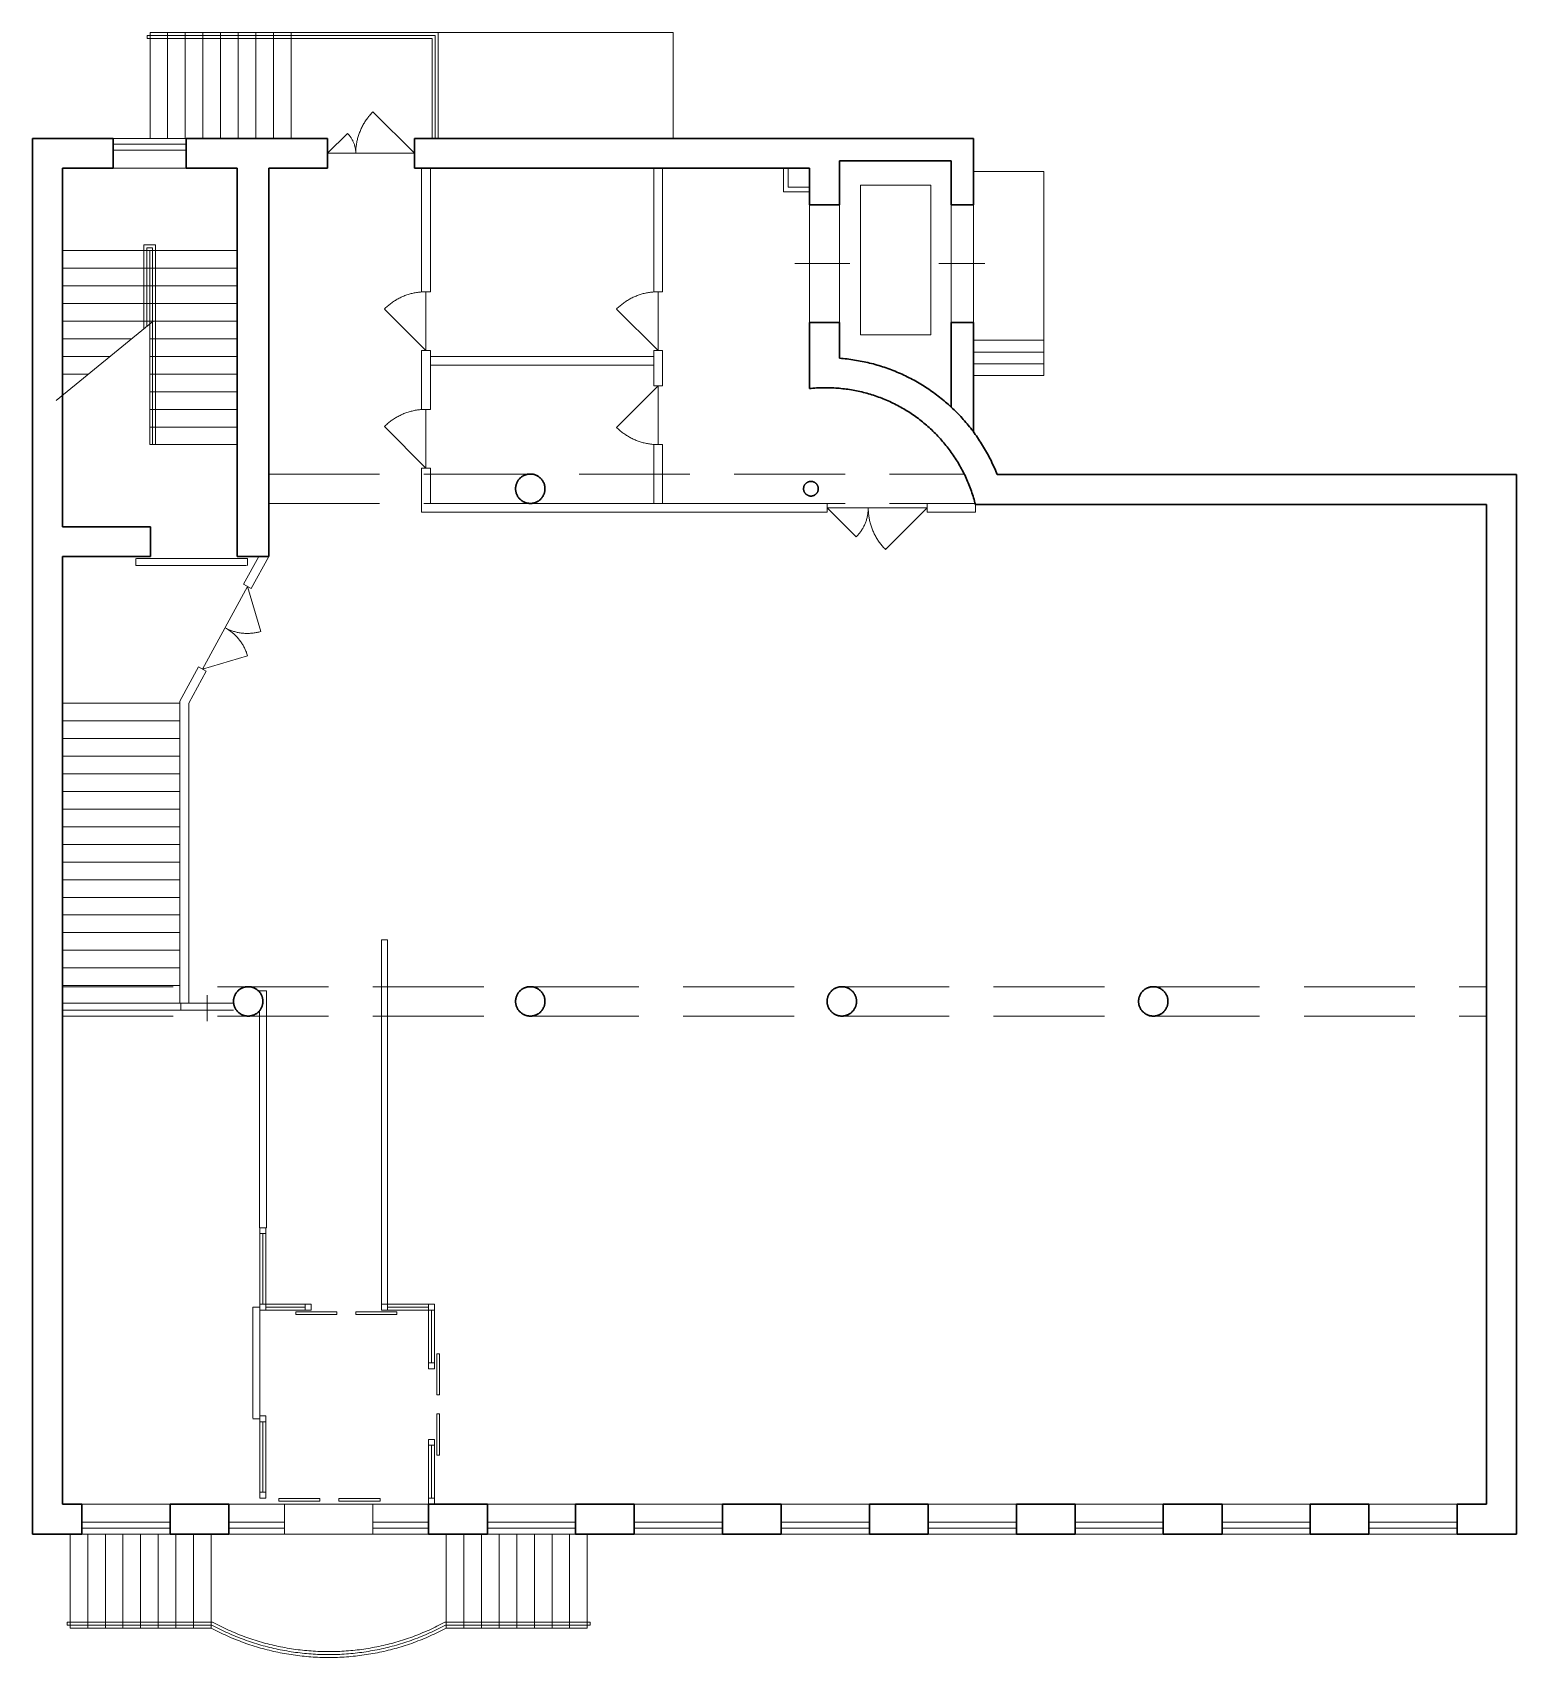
# Model space of a CAD drawing. Header units: metres. Extents: x 2 to 27.2, y 10.3 to 37.9.
import ezdxf

# ---------------------------------------------------------------- set-up
doc = ezdxf.new("R2010")
doc.units = ezdxf.units.M
doc.header["$MEASUREMENT"] = 0
doc.linetypes.add('DGN Style 3', pattern=[2.640572, 1.886123, -0.754449])

msp = doc.modelspace()

# ---------------------------------------------------------------- linework, layer by layer
at = {"color": 7, "linetype": 'Continuous', "lineweight": 0}
for p, q in [((3.998, 37.89), (12.898, 37.89)), ((3.998, 37.89), (3.998, 36.09)), ((4.298, 37.89), (4.298, 36.09)), ((4.598, 37.89), (4.598, 36.09)), ((4.898, 37.89), (4.898, 36.09)), ((5.198, 37.89), (5.198, 36.09)), ((5.498, 37.89), (5.498, 36.09)), ((5.798, 37.89), (5.798, 36.09)), ((6.098, 37.89), (6.098, 36.09)), ((6.398, 36.09), (6.398, 37.89)), ((8.898, 36.09), (8.898, 37.89)), ((12.898, 36.09), (12.898, 37.89)), ((3.948, 37.84), (8.848, 37.84)), ((3.948, 37.84), (3.948, 37.79)), ((3.948, 37.79), (8.798, 37.79)), ((8.798, 36.09), (8.798, 37.79)), ((8.848, 36.09), (8.848, 37.84)), ((7.741, 36.489), (7.73, 36.475)), ((7.753, 36.503), (7.741, 36.489)), ((7.766, 36.516), (7.753, 36.503)), ((7.778, 36.529), (7.766, 36.516)), ((7.791, 36.542), (7.778, 36.529)), ((8.498, 35.835), (7.791, 36.542)), ((7.571, 36.209), (7.564, 36.192)), ((7.578, 36.226), (7.571, 36.209)), ((7.585, 36.243), (7.578, 36.226)), ((7.593, 36.26), (7.585, 36.243)), ((7.601, 36.276), (7.593, 36.26)), ((7.609, 36.292), (7.601, 36.276)), ((7.617, 36.309), (7.609, 36.292)), ((7.626, 36.325), (7.617, 36.309)), ((7.635, 36.34), (7.626, 36.325)), ((7.645, 36.356), (7.635, 36.34)), ((7.654, 36.372), (7.645, 36.356)), ((7.664, 36.387), (7.654, 36.372)), ((7.674, 36.402), (7.664, 36.387)), ((7.685, 36.417), (7.674, 36.402)), ((7.696, 36.432), (7.685, 36.417)), ((7.707, 36.446), (7.696, 36.432)), ((7.718, 36.461), (7.707, 36.446)), ((7.73, 36.475), (7.718, 36.461)), ((3.373, 35.99), (4.613, 35.99)), ((7.018, 35.835), (7.358, 36.175)), ((7.366, 36.166), (7.358, 36.175)), ((7.375, 36.156), (7.366, 36.166)), ((7.383, 36.147), (7.375, 36.156)), ((7.391, 36.137), (7.383, 36.147)), ((7.399, 36.127), (7.391, 36.137)), ((7.407, 36.117), (7.399, 36.127)), ((7.414, 36.107), (7.407, 36.117)), ((7.421, 36.097), (7.414, 36.107)), ((7.428, 36.086), (7.421, 36.097)), ((7.434, 36.075), (7.428, 36.086)), ((7.44, 36.064), (7.434, 36.075)), ((7.446, 36.053), (7.44, 36.064)), ((7.451, 36.042), (7.446, 36.053)), ((7.457, 36.03), (7.451, 36.042)), ((7.462, 36.019), (7.457, 36.03)), ((7.466, 36.007), (7.462, 36.019)), ((7.471, 35.995), (7.466, 36.007)), ((7.475, 35.984), (7.471, 35.995)), ((7.478, 35.972), (7.475, 35.984)), ((7.482, 35.959), (7.478, 35.972)), ((7.485, 35.947), (7.482, 35.959)), ((7.488, 35.935), (7.485, 35.947)), ((7.49, 35.923), (7.488, 35.935)), ((7.504, 35.945), (7.502, 35.926)), ((7.506, 35.963), (7.504, 35.945)), ((7.509, 35.981), (7.506, 35.963)), ((7.512, 35.999), (7.509, 35.981)), ((7.515, 36.017), (7.512, 35.999)), ((7.518, 36.035), (7.515, 36.017)), ((7.522, 36.053), (7.518, 36.035)), ((7.526, 36.07), (7.522, 36.053)), ((7.531, 36.088), (7.526, 36.07)), ((7.536, 36.106), (7.531, 36.088)), ((7.541, 36.123), (7.536, 36.106)), ((7.546, 36.141), (7.541, 36.123)), ((7.552, 36.158), (7.546, 36.141)), ((7.558, 36.175), (7.552, 36.158)), ((7.564, 36.192), (7.558, 36.175)), ((3.373, 35.89), (4.613, 35.89)), ((7.018, 35.835), (8.498, 35.835)), ((7.492, 35.91), (7.49, 35.923)), ((7.494, 35.898), (7.492, 35.91)), ((7.496, 35.885), (7.494, 35.898)), ((7.497, 35.873), (7.496, 35.885)), ((7.498, 35.86), (7.497, 35.873)), ((7.499, 35.872), (7.498, 35.853)), ((7.498, 35.848), (7.498, 35.86)), ((7.498, 35.853), (7.498, 35.835)), ((7.498, 35.835), (7.498, 35.848)), ((7.5, 35.89), (7.499, 35.872)), ((7.501, 35.908), (7.5, 35.89)), ((7.502, 35.926), (7.501, 35.908)), ((18.008, 35.525), (19.208, 35.525)), ((19.208, 32.055), (19.208, 35.525)), ((16.087, 35.292), (17.283, 35.292)), ((16.087, 32.748), (16.087, 35.292)), ((16.087, 35.292), (16.087, 35.292)), ((17.283, 35.292), (17.283, 32.748)), ((15.218, 34.96), (15.218, 32.96)), ((15.728, 34.96), (15.728, 32.96)), ((17.628, 34.96), (17.628, 32.96)), ((18.008, 32.96), (18.008, 34.96)), ((3.893, 32.85), (3.893, 34.28)), ((3.893, 34.28), (4.093, 34.28)), ((4.093, 30.88), (4.093, 34.28)), ((2.508, 34.18), (5.478, 34.18)), ((3.943, 32.891), (3.943, 34.23)), ((3.943, 34.23), (4.043, 34.23)), ((3.993, 30.88), (3.993, 34.18)), ((4.043, 30.88), (4.043, 34.23)), ((2.508, 33.88), (5.478, 33.88)), ((14.967, 33.96), (15.907, 33.96)), ((17.419, 33.96), (18.203, 33.96)), ((2.508, 33.58), (5.478, 33.58)), ((8.44, 33.448), (8.423, 33.443)), ((8.458, 33.452), (8.44, 33.448)), ((8.476, 33.456), (8.458, 33.452)), ((8.494, 33.46), (8.476, 33.456)), ((8.512, 33.464), (8.494, 33.46)), ((8.53, 33.467), (8.512, 33.464)), ((8.548, 33.47), (8.53, 33.467)), ((8.566, 33.472), (8.548, 33.47)), ((8.584, 33.474), (8.566, 33.472)), ((8.602, 33.476), (8.584, 33.474)), ((8.62, 33.478), (8.602, 33.476)), ((8.638, 33.479), (8.62, 33.478)), ((8.657, 33.48), (8.638, 33.479)), ((8.675, 33.48), (8.657, 33.48)), ((8.693, 33.48), (8.675, 33.48)), ((8.693, 33.48), (8.693, 32.48)), ((12.39, 33.448), (12.373, 33.443)), ((12.408, 33.452), (12.39, 33.448)), ((12.426, 33.456), (12.408, 33.452)), ((12.444, 33.46), (12.426, 33.456)), ((12.462, 33.464), (12.444, 33.46)), ((12.48, 33.467), (12.462, 33.464)), ((12.498, 33.47), (12.48, 33.467)), ((12.516, 33.472), (12.498, 33.47)), ((12.534, 33.474), (12.516, 33.472)), ((12.552, 33.476), (12.534, 33.474)), ((12.57, 33.478), (12.552, 33.476)), ((12.588, 33.479), (12.57, 33.478)), ((12.607, 33.48), (12.588, 33.479)), ((12.625, 33.48), (12.607, 33.48)), ((12.643, 33.48), (12.625, 33.48)), ((12.643, 33.48), (12.643, 32.48)), ((2.508, 33.28), (5.478, 33.28)), ((7.999, 33.2), (7.986, 33.187)), ((8.693, 32.48), (7.986, 33.187)), ((8.012, 33.213), (7.999, 33.2)), ((8.026, 33.225), (8.012, 33.213)), ((8.04, 33.237), (8.026, 33.225)), ((8.054, 33.249), (8.04, 33.237)), ((8.068, 33.26), (8.054, 33.249)), ((8.082, 33.272), (8.068, 33.26)), ((8.097, 33.283), (8.082, 33.272)), ((8.111, 33.294), (8.097, 33.283)), ((8.126, 33.304), (8.111, 33.294)), ((8.141, 33.314), (8.126, 33.304)), ((8.157, 33.324), (8.141, 33.314)), ((8.172, 33.334), (8.157, 33.324)), ((8.188, 33.343), (8.172, 33.334)), ((8.204, 33.352), (8.188, 33.343)), ((8.22, 33.361), (8.204, 33.352)), ((8.236, 33.37), (8.22, 33.361)), ((8.252, 33.378), (8.236, 33.37)), ((8.269, 33.386), (8.252, 33.378)), ((8.285, 33.393), (8.269, 33.386)), ((8.302, 33.401), (8.285, 33.393)), ((8.319, 33.408), (8.302, 33.401)), ((8.336, 33.414), (8.319, 33.408)), ((8.353, 33.421), (8.336, 33.414)), ((8.37, 33.427), (8.353, 33.421)), ((8.388, 33.432), (8.37, 33.427)), ((8.405, 33.438), (8.388, 33.432)), ((8.423, 33.443), (8.405, 33.438)), ((11.949, 33.2), (11.936, 33.187)), ((12.643, 32.48), (11.936, 33.187)), ((11.962, 33.213), (11.949, 33.2)), ((11.976, 33.225), (11.962, 33.213)), ((11.99, 33.237), (11.976, 33.225)), ((12.004, 33.249), (11.99, 33.237)), ((12.018, 33.26), (12.004, 33.249)), ((12.032, 33.272), (12.018, 33.26)), ((12.047, 33.283), (12.032, 33.272)), ((12.061, 33.294), (12.047, 33.283)), ((12.076, 33.304), (12.061, 33.294)), ((12.091, 33.314), (12.076, 33.304)), ((12.107, 33.324), (12.091, 33.314)), ((12.122, 33.334), (12.107, 33.324)), ((12.138, 33.343), (12.122, 33.334)), ((12.154, 33.352), (12.138, 33.343)), ((12.17, 33.361), (12.154, 33.352)), ((12.186, 33.37), (12.17, 33.361)), ((12.202, 33.378), (12.186, 33.37)), ((12.219, 33.386), (12.202, 33.378)), ((12.235, 33.393), (12.219, 33.386)), ((12.252, 33.401), (12.235, 33.393)), ((12.269, 33.408), (12.252, 33.401)), ((12.286, 33.414), (12.269, 33.408)), ((12.303, 33.421), (12.286, 33.414)), ((12.32, 33.427), (12.303, 33.421)), ((12.338, 33.432), (12.32, 33.427)), ((12.355, 33.438), (12.338, 33.432)), ((12.373, 33.443), (12.355, 33.438)), ((4.046, 32.976), (2.402, 31.63)), ((2.508, 32.98), (5.478, 32.98)), ((2.508, 32.68), (3.685, 32.68)), ((3.993, 32.68), (5.478, 32.68)), ((17.283, 32.748), (16.087, 32.748)), ((18.008, 32.655), (19.208, 32.655)), ((2.508, 32.38), (3.319, 32.38)), ((3.993, 32.38), (5.478, 32.38)), ((18.008, 32.455), (19.208, 32.455)), ((2.508, 32.08), (2.952, 32.08)), ((3.993, 32.08), (5.478, 32.08)), ((18.008, 32.255), (19.208, 32.255)), ((12.643, 31.88), (11.936, 31.173)), ((12.643, 31.88), (12.643, 30.88)), ((18.008, 32.055), (19.208, 32.055)), ((3.993, 31.78), (5.478, 31.78)), ((3.993, 31.48), (5.478, 31.48)), ((8.04, 31.237), (8.026, 31.225)), ((8.054, 31.249), (8.04, 31.237)), ((8.068, 31.26), (8.054, 31.249)), ((8.082, 31.272), (8.068, 31.26)), ((8.097, 31.283), (8.082, 31.272)), ((8.111, 31.294), (8.097, 31.283)), ((8.126, 31.304), (8.111, 31.294)), ((8.141, 31.314), (8.126, 31.304)), ((8.157, 31.324), (8.141, 31.314)), ((8.172, 31.334), (8.157, 31.324)), ((8.188, 31.343), (8.172, 31.334)), ((8.204, 31.352), (8.188, 31.343)), ((8.22, 31.361), (8.204, 31.352)), ((8.236, 31.37), (8.22, 31.361)), ((8.252, 31.378), (8.236, 31.37)), ((8.269, 31.386), (8.252, 31.378)), ((8.285, 31.393), (8.269, 31.386)), ((8.302, 31.401), (8.285, 31.393)), ((8.319, 31.408), (8.302, 31.401)), ((8.336, 31.414), (8.319, 31.408)), ((8.353, 31.421), (8.336, 31.414)), ((8.37, 31.427), (8.353, 31.421)), ((8.388, 31.432), (8.37, 31.427)), ((8.405, 31.438), (8.388, 31.432)), ((8.423, 31.443), (8.405, 31.438)), ((8.44, 31.448), (8.423, 31.443)), ((8.458, 31.452), (8.44, 31.448)), ((8.476, 31.456), (8.458, 31.452)), ((8.494, 31.46), (8.476, 31.456)), ((8.512, 31.464), (8.494, 31.46)), ((8.53, 31.467), (8.512, 31.464)), ((8.548, 31.47), (8.53, 31.467)), ((8.566, 31.472), (8.548, 31.47)), ((8.584, 31.474), (8.566, 31.472)), ((8.602, 31.476), (8.584, 31.474)), ((8.62, 31.478), (8.602, 31.476)), ((8.638, 31.479), (8.62, 31.478)), ((8.657, 31.48), (8.638, 31.479)), ((8.675, 31.48), (8.657, 31.48)), ((8.693, 31.48), (8.675, 31.48)), ((8.693, 31.48), (8.693, 30.48)), ((3.993, 31.18), (5.478, 31.18)), ((7.999, 31.2), (7.986, 31.187)), ((8.693, 30.48), (7.986, 31.187)), ((8.012, 31.213), (7.999, 31.2)), ((8.026, 31.225), (8.012, 31.213)), ((11.936, 31.173), (11.949, 31.16)), ((11.949, 31.16), (11.962, 31.148)), ((11.962, 31.148), (11.976, 31.135)), ((11.976, 31.135), (11.99, 31.123)), ((11.99, 31.123), (12.004, 31.112)), ((12.004, 31.112), (12.018, 31.1)), ((12.018, 31.1), (12.032, 31.089)), ((12.032, 31.089), (12.047, 31.078)), ((12.047, 31.078), (12.061, 31.067)), ((12.061, 31.067), (12.076, 31.056)), ((12.076, 31.056), (12.091, 31.046)), ((12.091, 31.046), (12.107, 31.036)), ((12.107, 31.036), (12.122, 31.027)), ((12.122, 31.027), (12.138, 31.017)), ((12.138, 31.017), (12.154, 31.008)), ((12.154, 31.008), (12.17, 30.999)), ((12.17, 30.999), (12.186, 30.991)), ((12.186, 30.991), (12.202, 30.983)), ((12.202, 30.983), (12.219, 30.975)), ((12.219, 30.975), (12.235, 30.967)), ((12.235, 30.967), (12.252, 30.96)), ((12.252, 30.96), (12.269, 30.953)), ((3.993, 30.88), (5.478, 30.88)), ((12.269, 30.953), (12.286, 30.946)), ((12.286, 30.946), (12.303, 30.94)), ((12.303, 30.94), (12.32, 30.934)), ((12.32, 30.934), (12.338, 30.928)), ((12.338, 30.928), (12.355, 30.923)), ((12.355, 30.923), (12.373, 30.918)), ((12.373, 30.918), (12.39, 30.913)), ((12.39, 30.913), (12.408, 30.908)), ((12.408, 30.908), (12.426, 30.904)), ((12.426, 30.904), (12.444, 30.9)), ((12.444, 30.9), (12.462, 30.897)), ((12.462, 30.897), (12.48, 30.894)), ((12.48, 30.894), (12.498, 30.891)), ((12.498, 30.891), (12.516, 30.888)), ((12.516, 30.888), (12.534, 30.886)), ((12.534, 30.886), (12.552, 30.884)), ((12.552, 30.884), (12.57, 30.883)), ((12.57, 30.883), (12.588, 30.882)), ((12.588, 30.882), (12.607, 30.881)), ((12.607, 30.881), (12.625, 30.88)), ((12.625, 30.88), (12.643, 30.88)), ((15.518, 29.805), (17.218, 29.805)), ((15.518, 29.805), (16.013, 29.31)), ((16.176, 29.566), (16.181, 29.58)), ((16.181, 29.58), (16.186, 29.595)), ((16.186, 29.595), (16.19, 29.609)), ((16.19, 29.609), (16.194, 29.624)), ((16.194, 29.624), (16.198, 29.639)), ((16.198, 29.639), (16.202, 29.654)), ((16.202, 29.654), (16.205, 29.669)), ((16.205, 29.669), (16.208, 29.684)), ((16.208, 29.684), (16.21, 29.699)), ((16.21, 29.699), (16.212, 29.714)), ((16.212, 29.714), (16.214, 29.729)), ((16.214, 29.729), (16.216, 29.744)), ((16.216, 29.744), (16.217, 29.759)), ((16.217, 29.759), (16.218, 29.775)), ((16.218, 29.805), (16.218, 29.787)), ((16.218, 29.79), (16.218, 29.805)), ((16.218, 29.775), (16.218, 29.79)), ((16.218, 29.787), (16.219, 29.769)), ((16.219, 29.769), (16.22, 29.75)), ((16.22, 29.75), (16.221, 29.732)), ((16.221, 29.732), (16.222, 29.714)), ((16.222, 29.714), (16.224, 29.696)), ((16.224, 29.696), (16.226, 29.678)), ((16.226, 29.678), (16.229, 29.66)), ((16.229, 29.66), (16.232, 29.642)), ((16.232, 29.642), (16.235, 29.624)), ((16.235, 29.624), (16.238, 29.606)), ((16.238, 29.606), (16.242, 29.588)), ((16.242, 29.588), (16.246, 29.57)), ((17.218, 29.805), (16.511, 29.098)), ((16.013, 29.31), (16.024, 29.321)), ((16.024, 29.321), (16.034, 29.332)), ((16.034, 29.332), (16.045, 29.344)), ((16.045, 29.344), (16.054, 29.355)), ((16.054, 29.355), (16.064, 29.367)), ((16.064, 29.367), (16.074, 29.379)), ((16.074, 29.379), (16.083, 29.391)), ((16.083, 29.391), (16.092, 29.404)), ((16.092, 29.404), (16.1, 29.416)), ((16.1, 29.416), (16.109, 29.429)), ((16.109, 29.429), (16.117, 29.442)), ((16.117, 29.442), (16.124, 29.455)), ((16.124, 29.455), (16.132, 29.469)), ((16.132, 29.469), (16.139, 29.482)), ((16.139, 29.482), (16.146, 29.496)), ((16.146, 29.496), (16.153, 29.509)), ((16.153, 29.509), (16.159, 29.523)), ((16.159, 29.523), (16.165, 29.537)), ((16.165, 29.537), (16.171, 29.552)), ((16.171, 29.552), (16.176, 29.566)), ((16.246, 29.57), (16.251, 29.552)), ((16.251, 29.552), (16.256, 29.535)), ((16.256, 29.535), (16.261, 29.517)), ((16.261, 29.517), (16.266, 29.5)), ((16.266, 29.5), (16.272, 29.482)), ((16.272, 29.482), (16.278, 29.465)), ((16.278, 29.465), (16.284, 29.448)), ((16.284, 29.448), (16.291, 29.431)), ((16.291, 29.431), (16.298, 29.414)), ((16.298, 29.414), (16.305, 29.397)), ((16.305, 29.397), (16.313, 29.381)), ((16.313, 29.381), (16.321, 29.364)), ((16.321, 29.364), (16.329, 29.348)), ((16.329, 29.348), (16.337, 29.332)), ((16.337, 29.332), (16.346, 29.316)), ((16.346, 29.316), (16.355, 29.3)), ((16.355, 29.3), (16.365, 29.284)), ((16.365, 29.284), (16.374, 29.269)), ((16.374, 29.269), (16.384, 29.253)), ((16.384, 29.253), (16.394, 29.238)), ((16.394, 29.238), (16.405, 29.223)), ((16.405, 29.223), (16.416, 29.209)), ((16.416, 29.209), (16.427, 29.194)), ((16.427, 29.194), (16.438, 29.18)), ((16.438, 29.18), (16.45, 29.166)), ((16.45, 29.166), (16.461, 29.152)), ((16.461, 29.152), (16.473, 29.138)), ((16.473, 29.138), (16.486, 29.124)), ((16.486, 29.124), (16.498, 29.111)), ((16.498, 29.111), (16.511, 29.098)), ((5.655, 28.469), (4.89, 27.063)), ((5.655, 28.469), (5.881, 27.702)), ((5.272, 27.766), (5.287, 27.759)), ((5.286, 27.758), (5.272, 27.766)), ((5.3, 27.75), (5.286, 27.758)), ((5.287, 27.759), (5.301, 27.751)), ((5.314, 27.742), (5.3, 27.75)), ((5.301, 27.751), (5.315, 27.744)), ((5.328, 27.733), (5.314, 27.742)), ((5.315, 27.744), (5.33, 27.738)), ((5.341, 27.724), (5.328, 27.733)), ((5.33, 27.738), (5.345, 27.731)), ((5.354, 27.715), (5.341, 27.724)), ((5.345, 27.731), (5.36, 27.725)), ((5.367, 27.705), (5.354, 27.715)), ((5.36, 27.725), (5.375, 27.719)), ((5.38, 27.696), (5.367, 27.705)), ((5.375, 27.719), (5.39, 27.714)), ((5.393, 27.686), (5.38, 27.696)), ((5.39, 27.714), (5.405, 27.709)), ((5.405, 27.675), (5.393, 27.686)), ((5.405, 27.709), (5.421, 27.704)), ((5.417, 27.665), (5.405, 27.675)), ((5.429, 27.654), (5.417, 27.665)), ((5.421, 27.704), (5.436, 27.699)), ((5.441, 27.643), (5.429, 27.654)), ((5.436, 27.699), (5.452, 27.695)), ((5.453, 27.632), (5.441, 27.643)), ((5.452, 27.695), (5.467, 27.691)), ((5.467, 27.691), (5.483, 27.687)), ((5.483, 27.687), (5.499, 27.684)), ((5.499, 27.684), (5.515, 27.681)), ((5.515, 27.681), (5.53, 27.679)), ((5.53, 27.679), (5.546, 27.676)), ((5.546, 27.676), (5.562, 27.674)), ((5.562, 27.674), (5.578, 27.672)), ((5.578, 27.672), (5.594, 27.671)), ((5.594, 27.671), (5.611, 27.67)), ((5.611, 27.67), (5.627, 27.669)), ((5.627, 27.669), (5.643, 27.669)), ((5.643, 27.669), (5.659, 27.669)), ((5.659, 27.669), (5.675, 27.669)), ((5.675, 27.669), (5.691, 27.67)), ((5.691, 27.67), (5.707, 27.671)), ((5.707, 27.671), (5.723, 27.672)), ((5.723, 27.672), (5.739, 27.673)), ((5.739, 27.673), (5.755, 27.675)), ((5.755, 27.675), (5.771, 27.677)), ((5.771, 27.677), (5.787, 27.68)), ((5.787, 27.68), (5.803, 27.683)), ((5.803, 27.683), (5.819, 27.686)), ((5.819, 27.686), (5.835, 27.689)), ((5.835, 27.689), (5.85, 27.693)), ((5.85, 27.693), (5.866, 27.697)), ((5.866, 27.697), (5.881, 27.702)), ((5.464, 27.621), (5.453, 27.632)), ((5.475, 27.609), (5.464, 27.621)), ((5.486, 27.597), (5.475, 27.609)), ((5.497, 27.585), (5.486, 27.597)), ((5.507, 27.573), (5.497, 27.585)), ((5.517, 27.56), (5.507, 27.573)), ((5.527, 27.547), (5.517, 27.56)), ((5.537, 27.534), (5.527, 27.547)), ((5.546, 27.521), (5.537, 27.534)), ((5.555, 27.508), (5.546, 27.521)), ((5.564, 27.494), (5.555, 27.508)), ((5.573, 27.481), (5.564, 27.494)), ((5.581, 27.467), (5.573, 27.481)), ((5.589, 27.453), (5.581, 27.467)), ((5.596, 27.439), (5.589, 27.453)), ((5.604, 27.424), (5.596, 27.439)), ((5.611, 27.41), (5.604, 27.424)), ((5.618, 27.395), (5.611, 27.41)), ((5.624, 27.381), (5.618, 27.395)), ((5.631, 27.366), (5.624, 27.381)), ((5.637, 27.351), (5.631, 27.366)), ((5.657, 27.29), (4.89, 27.063)), ((5.642, 27.336), (5.637, 27.351)), ((5.648, 27.321), (5.642, 27.336)), ((5.653, 27.305), (5.648, 27.321)), ((5.657, 27.29), (5.653, 27.305)), ((2.508, 26.48), (4.508, 26.48)), ((2.508, 26.18), (4.508, 26.18)), ((2.508, 25.88), (4.508, 25.88)), ((2.508, 25.58), (4.508, 25.58)), ((2.508, 25.28), (4.508, 25.28)), ((2.508, 24.98), (4.508, 24.98)), ((2.508, 24.68), (4.508, 24.68)), ((2.508, 24.38), (4.508, 24.38)), ((2.508, 24.08), (4.508, 24.08)), ((2.508, 23.78), (4.508, 23.78)), ((2.508, 23.48), (4.508, 23.48)), ((2.508, 23.18), (4.508, 23.18)), ((2.508, 22.88), (4.508, 22.88)), ((2.508, 22.58), (4.508, 22.58)), ((2.508, 22.28), (4.508, 22.28)), ((2.508, 21.98), (4.508, 21.98)), ((2.508, 21.68), (4.508, 21.68)), ((4.52, 21.38), (5.42, 21.38)), ((4.97, 21.515), (4.97, 21.076)), ((2.508, 21.26), (5.418, 21.26)), ((5.868, 17.46), (5.868, 16.26)), ((5.918, 17.46), (5.918, 16.26)), ((5.968, 17.46), (5.968, 16.26)), ((5.968, 16.26), (6.738, 16.26)), ((5.968, 16.21), (6.638, 16.21)), ((5.968, 16.16), (6.738, 16.16)), ((7.175, 16.127), (6.477, 16.127)), ((6.477, 16.127), (6.477, 16.085)), ((6.477, 16.085), (7.175, 16.085)), ((7.175, 16.085), (7.175, 16.127)), ((7.175, 16.127), (7.175, 16.127)), ((7.501, 16.127), (8.2, 16.127)), ((7.501, 16.085), (7.501, 16.127)), ((7.501, 16.127), (7.501, 16.127)), ((8.2, 16.085), (7.501, 16.085)), ((7.938, 16.26), (8.838, 16.26)), ((7.938, 16.16), (8.738, 16.16)), ((8.038, 16.21), (8.738, 16.21)), ((8.2, 16.127), (8.2, 16.085)), ((8.738, 15.26), (8.738, 16.16)), ((8.788, 16.16), (8.788, 15.26)), ((8.838, 15.26), (8.838, 16.26)), ((8.879, 14.719), (8.879, 15.418)), ((8.879, 15.418), (8.921, 15.418)), ((8.921, 15.418), (8.921, 14.719)), ((8.921, 14.719), (8.879, 14.719)), ((8.879, 14.719), (8.879, 14.719)), ((8.879, 14.393), (8.879, 13.694)), ((8.921, 14.393), (8.879, 14.393)), ((8.879, 14.393), (8.879, 14.393)), ((8.921, 13.694), (8.921, 14.393)), ((5.868, 14.26), (5.868, 13.06)), ((5.918, 14.26), (5.918, 13.06)), ((5.968, 14.26), (5.968, 13.06)), ((8.738, 12.86), (8.738, 13.86)), ((8.788, 13.86), (8.788, 12.96)), ((8.838, 12.86), (8.838, 13.86)), ((8.879, 13.694), (8.921, 13.694)), ((6.886, 12.953), (6.187, 12.953)), ((6.187, 12.953), (6.187, 12.911)), ((6.187, 12.911), (6.886, 12.911)), ((6.288, 12.86), (7.788, 12.86)), ((6.886, 12.911), (6.886, 12.953)), ((6.886, 12.953), (6.886, 12.953)), ((7.212, 12.953), (7.911, 12.953)), ((7.212, 12.911), (7.212, 12.953)), ((7.212, 12.953), (7.212, 12.953)), ((7.911, 12.911), (7.212, 12.911)), ((7.911, 12.953), (7.911, 12.911)), ((2.838, 12.55), (4.338, 12.55)), ((2.838, 12.45), (4.338, 12.45)), ((5.338, 12.55), (6.288, 12.55)), ((5.338, 12.45), (6.288, 12.45)), ((7.788, 12.55), (8.738, 12.55)), ((7.788, 12.45), (8.738, 12.45)), ((9.738, 12.55), (11.238, 12.55)), ((9.738, 12.45), (11.238, 12.45)), ((12.238, 12.55), (13.738, 12.55)), ((12.238, 12.45), (13.738, 12.45)), ((14.738, 12.55), (16.238, 12.55)), ((14.738, 12.45), (16.238, 12.45)), ((17.238, 12.55), (18.738, 12.55)), ((17.238, 12.45), (18.738, 12.45)), ((19.738, 12.55), (21.238, 12.55)), ((19.738, 12.45), (21.238, 12.45)), ((22.238, 12.55), (23.738, 12.55)), ((22.238, 12.45), (23.738, 12.45)), ((24.738, 12.55), (26.238, 12.55)), ((24.738, 12.45), (26.238, 12.45)), ((2.638, 12.35), (2.638, 10.75)), ((2.938, 12.35), (2.938, 10.75)), ((3.238, 12.35), (3.238, 10.75)), ((3.538, 12.35), (3.538, 10.75)), ((3.838, 12.35), (3.838, 10.75)), ((4.138, 12.35), (4.138, 10.75)), ((4.438, 12.35), (4.438, 10.75)), ((4.738, 12.35), (4.738, 10.75)), ((5.038, 12.35), (5.038, 10.75)), ((7.788, 12.35), (6.288, 12.35)), ((9.038, 12.35), (9.038, 10.75)), ((9.338, 12.35), (9.338, 10.75)), ((9.638, 12.35), (9.638, 10.75)), ((9.938, 12.35), (9.938, 10.75)), ((10.238, 12.35), (10.238, 10.75)), ((10.538, 12.35), (10.538, 10.75)), ((10.838, 12.35), (10.838, 10.75)), ((11.138, 12.35), (11.138, 10.75)), ((11.438, 12.35), (11.438, 10.75)), ((2.588, 10.85), (5.063, 10.85)), ((2.588, 10.85), (2.588, 10.8)), ((2.588, 10.8), (5.051, 10.8)), ((5.051, 10.8), (5.084, 10.783)), ((5.063, 10.85), (5.096, 10.833)), ((5.084, 10.783), (5.117, 10.765)), ((5.096, 10.833), (5.13, 10.815)), ((5.13, 10.815), (5.163, 10.798)), ((5.163, 10.798), (5.196, 10.781)), ((5.196, 10.781), (5.23, 10.765)), ((8.847, 10.765), (8.88, 10.781)), ((8.88, 10.781), (8.914, 10.798)), ((8.914, 10.798), (8.947, 10.815)), ((8.947, 10.815), (8.98, 10.833)), ((8.959, 10.765), (8.992, 10.783)), ((8.98, 10.833), (9.013, 10.85)), ((8.992, 10.783), (9.026, 10.8)), ((11.488, 10.85), (9.013, 10.85)), ((11.488, 10.8), (9.026, 10.8)), ((11.488, 10.85), (11.488, 10.8)), ((2.638, 10.75), (5.038, 10.75)), ((5.038, 10.75), (5.072, 10.733)), ((5.072, 10.733), (5.105, 10.715)), ((5.105, 10.715), (5.139, 10.698)), ((5.117, 10.765), (5.151, 10.748)), ((5.139, 10.698), (5.173, 10.681)), ((5.151, 10.748), (5.185, 10.731)), ((5.173, 10.681), (5.207, 10.665)), ((5.185, 10.731), (5.219, 10.715)), ((5.207, 10.665), (5.241, 10.649)), ((5.219, 10.715), (5.253, 10.699)), ((5.23, 10.765), (5.264, 10.749)), ((5.241, 10.649), (5.276, 10.633)), ((5.253, 10.699), (5.287, 10.683)), ((5.264, 10.749), (5.298, 10.733)), ((5.276, 10.633), (5.31, 10.617)), ((5.287, 10.683), (5.321, 10.667)), ((5.298, 10.733), (5.332, 10.717)), ((5.31, 10.617), (5.345, 10.602)), ((5.321, 10.667), (5.355, 10.652)), ((5.332, 10.717), (5.366, 10.702)), ((5.345, 10.602), (5.38, 10.587)), ((5.355, 10.652), (5.39, 10.637)), ((5.366, 10.702), (5.4, 10.687)), ((5.38, 10.587), (5.415, 10.573)), ((5.39, 10.637), (5.425, 10.623)), ((5.4, 10.687), (5.435, 10.673)), ((5.415, 10.573), (5.45, 10.558)), ((5.425, 10.623), (5.459, 10.608)), ((5.435, 10.673), (5.469, 10.658)), ((5.45, 10.558), (5.485, 10.544)), ((5.459, 10.608), (5.494, 10.594)), ((5.469, 10.658), (5.504, 10.644)), ((5.485, 10.544), (5.52, 10.531)), ((5.494, 10.594), (5.529, 10.581)), ((5.504, 10.644), (5.539, 10.631)), ((5.52, 10.531), (5.556, 10.517)), ((5.529, 10.581), (5.565, 10.567)), ((5.539, 10.631), (5.574, 10.617)), ((5.556, 10.517), (5.591, 10.504)), ((5.565, 10.567), (5.6, 10.554)), ((5.574, 10.617), (5.609, 10.604)), ((5.591, 10.504), (5.627, 10.491)), ((5.6, 10.554), (5.635, 10.541)), ((5.609, 10.604), (5.644, 10.591)), ((5.635, 10.541), (5.671, 10.529)), ((5.644, 10.591), (5.679, 10.579)), ((5.671, 10.529), (5.707, 10.517)), ((5.679, 10.579), (5.715, 10.567)), ((5.707, 10.517), (5.742, 10.505)), ((5.715, 10.567), (5.75, 10.555)), ((5.742, 10.505), (5.778, 10.494)), ((5.75, 10.555), (5.786, 10.544)), ((5.786, 10.544), (5.821, 10.533)), ((5.821, 10.533), (5.857, 10.522)), ((5.857, 10.522), (5.893, 10.511)), ((5.893, 10.511), (5.929, 10.501)), ((8.147, 10.501), (8.183, 10.511)), ((8.183, 10.511), (8.219, 10.522)), ((8.219, 10.522), (8.255, 10.533)), ((8.255, 10.533), (8.291, 10.544)), ((8.291, 10.544), (8.326, 10.555)), ((8.298, 10.494), (8.334, 10.505)), ((8.326, 10.555), (8.362, 10.567)), ((8.334, 10.505), (8.37, 10.517)), ((8.362, 10.567), (8.397, 10.579)), ((8.37, 10.517), (8.406, 10.529)), ((8.397, 10.579), (8.433, 10.591)), ((8.406, 10.529), (8.441, 10.541)), ((8.433, 10.591), (8.468, 10.604)), ((8.441, 10.541), (8.477, 10.554)), ((8.45, 10.491), (8.485, 10.504)), ((8.468, 10.604), (8.503, 10.617)), ((8.477, 10.554), (8.512, 10.567)), ((8.485, 10.504), (8.521, 10.517)), ((8.503, 10.617), (8.538, 10.631)), ((8.512, 10.567), (8.547, 10.581)), ((8.521, 10.517), (8.556, 10.531)), ((8.538, 10.631), (8.573, 10.644)), ((8.547, 10.581), (8.582, 10.594)), ((8.556, 10.531), (8.592, 10.544)), ((8.573, 10.644), (8.607, 10.658)), ((8.582, 10.594), (8.617, 10.608)), ((8.592, 10.544), (8.627, 10.558)), ((8.607, 10.658), (8.642, 10.673)), ((8.617, 10.608), (8.652, 10.623)), ((8.627, 10.558), (8.662, 10.573)), ((8.642, 10.673), (8.676, 10.687)), ((8.652, 10.623), (8.687, 10.637)), ((8.662, 10.573), (8.697, 10.587)), ((8.676, 10.687), (8.711, 10.702)), ((8.687, 10.637), (8.721, 10.652)), ((8.697, 10.587), (8.731, 10.602)), ((8.711, 10.702), (8.745, 10.717)), ((8.721, 10.652), (8.756, 10.667)), ((8.731, 10.602), (8.766, 10.617)), ((8.745, 10.717), (8.779, 10.733)), ((8.756, 10.667), (8.79, 10.683)), ((8.766, 10.617), (8.801, 10.633)), ((8.779, 10.733), (8.813, 10.749)), ((8.79, 10.683), (8.824, 10.699)), ((8.801, 10.633), (8.835, 10.649)), ((8.813, 10.749), (8.847, 10.765)), ((8.824, 10.699), (8.858, 10.715)), ((8.835, 10.649), (8.869, 10.665)), ((8.858, 10.715), (8.892, 10.731)), ((8.869, 10.665), (8.903, 10.681)), ((8.892, 10.731), (8.926, 10.748)), ((8.903, 10.681), (8.937, 10.698)), ((8.926, 10.748), (8.959, 10.765)), ((8.937, 10.698), (8.971, 10.715)), ((8.971, 10.715), (9.005, 10.733)), ((9.005, 10.733), (9.038, 10.75)), ((11.438, 10.75), (9.038, 10.75)), ((5.627, 10.491), (5.663, 10.479)), ((5.663, 10.479), (5.699, 10.467)), ((5.699, 10.467), (5.735, 10.455)), ((5.735, 10.455), (5.771, 10.444)), ((5.771, 10.444), (5.807, 10.433)), ((5.778, 10.494), (5.814, 10.483)), ((5.807, 10.433), (5.843, 10.422)), ((5.814, 10.483), (5.85, 10.472)), ((5.843, 10.422), (5.879, 10.411)), ((5.85, 10.472), (5.886, 10.461)), ((5.879, 10.411), (5.916, 10.401)), ((5.886, 10.461), (5.923, 10.451)), ((5.916, 10.401), (5.952, 10.391)), ((5.923, 10.451), (5.959, 10.441)), ((5.929, 10.501), (5.965, 10.491)), ((5.952, 10.391), (5.989, 10.382)), ((5.959, 10.441), (5.995, 10.432)), ((5.965, 10.491), (6.002, 10.482)), ((5.989, 10.382), (6.026, 10.373)), ((5.995, 10.432), (6.032, 10.423)), ((6.002, 10.482), (6.038, 10.473)), ((6.026, 10.373), (6.063, 10.364)), ((6.032, 10.423), (6.068, 10.414)), ((6.038, 10.473), (6.074, 10.464)), ((6.063, 10.364), (6.1, 10.355)), ((6.068, 10.414), (6.105, 10.405)), ((6.074, 10.464), (6.111, 10.455)), ((6.1, 10.355), (6.137, 10.347)), ((6.105, 10.405), (6.142, 10.397)), ((6.111, 10.455), (6.147, 10.447)), ((6.137, 10.347), (6.174, 10.339)), ((6.142, 10.397), (6.179, 10.389)), ((6.147, 10.447), (6.184, 10.439)), ((6.174, 10.339), (6.211, 10.332)), ((6.179, 10.389), (6.215, 10.382)), ((6.184, 10.439), (6.22, 10.432)), ((6.211, 10.332), (6.248, 10.324)), ((6.215, 10.382), (6.252, 10.374)), ((6.22, 10.432), (6.257, 10.424)), ((6.248, 10.324), (6.285, 10.317)), ((6.252, 10.374), (6.289, 10.368)), ((6.257, 10.424), (6.294, 10.418)), ((6.285, 10.317), (6.322, 10.311)), ((6.289, 10.368), (6.327, 10.361)), ((6.294, 10.418), (6.331, 10.411)), ((6.322, 10.311), (6.36, 10.305)), ((6.327, 10.361), (6.364, 10.355)), ((6.331, 10.411), (6.368, 10.405)), ((6.36, 10.305), (6.397, 10.299)), ((6.364, 10.355), (6.401, 10.349)), ((6.368, 10.405), (6.405, 10.399)), ((6.397, 10.299), (6.435, 10.293)), ((6.401, 10.349), (6.438, 10.343)), ((6.405, 10.399), (6.442, 10.393)), ((6.435, 10.293), (6.472, 10.288)), ((6.438, 10.343), (6.475, 10.338)), ((6.442, 10.393), (6.479, 10.388)), ((6.472, 10.288), (6.51, 10.283)), ((6.475, 10.338), (6.513, 10.333)), ((6.479, 10.388), (6.516, 10.383)), ((6.51, 10.283), (6.547, 10.279)), ((6.513, 10.333), (6.55, 10.329)), ((6.516, 10.383), (6.553, 10.379)), ((6.547, 10.279), (6.585, 10.274)), ((6.55, 10.329), (6.587, 10.324)), ((6.553, 10.379), (6.59, 10.374)), ((6.585, 10.274), (6.622, 10.271)), ((6.587, 10.324), (6.625, 10.321)), ((6.59, 10.374), (6.627, 10.371)), ((6.622, 10.271), (6.66, 10.267)), ((6.625, 10.321), (6.662, 10.317)), ((6.627, 10.371), (6.665, 10.367)), ((6.66, 10.267), (6.698, 10.264)), ((6.662, 10.317), (6.7, 10.314)), ((6.665, 10.367), (6.702, 10.364)), ((6.698, 10.264), (6.736, 10.261)), ((6.7, 10.314), (6.737, 10.311)), ((6.702, 10.364), (6.739, 10.361)), ((6.736, 10.261), (6.773, 10.258)), ((6.737, 10.311), (6.775, 10.308)), ((6.739, 10.361), (6.776, 10.358)), ((6.773, 10.258), (6.811, 10.256)), ((6.775, 10.308), (6.813, 10.306)), ((6.776, 10.358), (6.814, 10.356)), ((6.811, 10.256), (6.849, 10.254)), ((6.813, 10.306), (6.85, 10.304)), ((6.814, 10.356), (6.851, 10.354)), ((6.849, 10.254), (6.887, 10.253)), ((6.85, 10.304), (6.888, 10.303)), ((6.851, 10.354), (6.889, 10.353)), ((6.887, 10.253), (6.925, 10.252)), ((6.888, 10.303), (6.925, 10.302)), ((6.889, 10.353), (6.926, 10.352)), ((6.925, 10.302), (6.963, 10.301)), ((6.925, 10.252), (6.963, 10.251)), ((6.926, 10.352), (6.963, 10.351)), ((6.963, 10.351), (7.001, 10.35)), ((6.963, 10.301), (7.001, 10.3)), ((6.963, 10.251), (7, 10.25)), ((7, 10.25), (7.038, 10.25)), ((7.001, 10.35), (7.038, 10.35)), ((7.001, 10.3), (7.038, 10.3)), ((7.038, 10.35), (7.076, 10.35)), ((7.038, 10.3), (7.076, 10.3)), ((7.038, 10.25), (7.076, 10.25)), ((7.076, 10.35), (7.113, 10.351)), ((7.076, 10.3), (7.114, 10.301)), ((7.076, 10.25), (7.114, 10.251)), ((7.113, 10.351), (7.151, 10.352)), ((7.114, 10.301), (7.151, 10.302)), ((7.114, 10.251), (7.152, 10.252)), ((7.151, 10.352), (7.188, 10.353)), ((7.151, 10.302), (7.189, 10.303)), ((7.152, 10.252), (7.19, 10.253)), ((7.188, 10.353), (7.225, 10.354)), ((7.189, 10.303), (7.226, 10.304)), ((7.19, 10.253), (7.227, 10.254)), ((7.225, 10.354), (7.263, 10.356)), ((7.226, 10.304), (7.264, 10.306)), ((7.227, 10.254), (7.265, 10.256)), ((7.263, 10.356), (7.3, 10.358)), ((7.264, 10.306), (7.302, 10.308)), ((7.265, 10.256), (7.303, 10.258)), ((7.3, 10.358), (7.337, 10.361)), ((7.302, 10.308), (7.339, 10.311)), ((7.303, 10.258), (7.341, 10.261)), ((7.337, 10.361), (7.375, 10.364)), ((7.339, 10.311), (7.377, 10.314)), ((7.341, 10.261), (7.379, 10.264)), ((7.375, 10.364), (7.412, 10.367)), ((7.377, 10.314), (7.414, 10.317)), ((7.379, 10.264), (7.416, 10.267)), ((7.412, 10.367), (7.449, 10.371)), ((7.414, 10.317), (7.452, 10.321)), ((7.416, 10.267), (7.454, 10.271)), ((7.449, 10.371), (7.486, 10.374)), ((7.452, 10.321), (7.489, 10.324)), ((7.454, 10.271), (7.492, 10.274)), ((7.486, 10.374), (7.524, 10.379)), ((7.489, 10.324), (7.526, 10.329)), ((7.492, 10.274), (7.529, 10.279)), ((7.524, 10.379), (7.561, 10.383)), ((7.526, 10.329), (7.564, 10.333)), ((7.529, 10.279), (7.567, 10.283)), ((7.561, 10.383), (7.598, 10.388)), ((7.564, 10.333), (7.601, 10.338)), ((7.567, 10.283), (7.604, 10.288)), ((7.598, 10.388), (7.635, 10.393)), ((7.601, 10.338), (7.638, 10.343)), ((7.604, 10.288), (7.642, 10.293)), ((7.635, 10.393), (7.672, 10.399)), ((7.638, 10.343), (7.676, 10.349)), ((7.642, 10.293), (7.679, 10.299)), ((7.672, 10.399), (7.709, 10.405)), ((7.676, 10.349), (7.713, 10.355)), ((7.679, 10.299), (7.717, 10.305)), ((7.709, 10.405), (7.746, 10.411)), ((7.713, 10.355), (7.75, 10.361)), ((7.717, 10.305), (7.754, 10.311)), ((7.746, 10.411), (7.783, 10.418)), ((7.75, 10.361), (7.787, 10.368)), ((7.754, 10.311), (7.791, 10.317)), ((7.783, 10.418), (7.819, 10.424)), ((7.787, 10.368), (7.824, 10.374)), ((7.791, 10.317), (7.829, 10.324)), ((7.819, 10.424), (7.856, 10.432)), ((7.824, 10.374), (7.861, 10.382)), ((7.829, 10.324), (7.866, 10.332)), ((7.856, 10.432), (7.893, 10.439)), ((7.861, 10.382), (7.898, 10.389)), ((7.866, 10.332), (7.903, 10.339)), ((7.893, 10.439), (7.929, 10.447)), ((7.898, 10.389), (7.935, 10.397)), ((7.903, 10.339), (7.94, 10.347)), ((7.929, 10.447), (7.966, 10.455)), ((7.935, 10.397), (7.971, 10.405)), ((7.94, 10.347), (7.977, 10.355)), ((7.966, 10.455), (8.002, 10.464)), ((7.971, 10.405), (8.008, 10.414)), ((7.977, 10.355), (8.014, 10.364)), ((8.002, 10.464), (8.039, 10.473)), ((8.008, 10.414), (8.045, 10.423)), ((8.014, 10.364), (8.051, 10.373)), ((8.039, 10.473), (8.075, 10.482)), ((8.045, 10.423), (8.081, 10.432)), ((8.051, 10.373), (8.087, 10.382)), ((8.075, 10.482), (8.111, 10.491)), ((8.081, 10.432), (8.118, 10.441)), ((8.087, 10.382), (8.124, 10.391)), ((8.111, 10.491), (8.147, 10.501)), ((8.118, 10.441), (8.154, 10.451)), ((8.124, 10.391), (8.161, 10.401)), ((8.154, 10.451), (8.19, 10.461)), ((8.161, 10.401), (8.197, 10.411)), ((8.19, 10.461), (8.226, 10.472)), ((8.197, 10.411), (8.233, 10.422)), ((8.226, 10.472), (8.262, 10.483)), ((8.233, 10.422), (8.27, 10.433)), ((8.262, 10.483), (8.298, 10.494)), ((8.27, 10.433), (8.306, 10.444)), ((8.306, 10.444), (8.342, 10.455)), ((8.342, 10.455), (8.378, 10.467)), ((8.378, 10.467), (8.414, 10.479)), ((8.414, 10.479), (8.45, 10.491))]:
    msp.add_line(p, q, dxfattribs=at)
at = {"color": 7, "linetype": 'Continuous', "lineweight": 30}
for p, q in [((1.998, 36.09), (3.373, 36.09)), ((1.998, 36.09), (1.998, 12.35)), ((3.373, 35.58), (3.373, 36.09)), ((4.613, 35.58), (4.613, 36.09)), ((4.613, 36.09), (7.018, 36.09)), ((7.018, 36.09), (7.018, 35.58)), ((8.498, 36.09), (8.498, 35.58)), ((8.498, 36.09), (18.008, 36.09)), ((18.008, 36.09), (18.008, 34.96)), ((15.728, 35.71), (15.728, 34.96)), ((15.728, 35.71), (17.628, 35.71)), ((17.628, 35.71), (17.628, 34.96)), ((2.508, 35.58), (3.373, 35.58)), ((2.508, 35.58), (2.508, 29.48)), ((4.613, 35.58), (5.478, 35.58)), ((5.478, 35.58), (5.478, 28.98)), ((6.018, 35.58), (6.018, 28.98)), ((6.018, 35.58), (7.018, 35.58)), ((8.498, 35.58), (15.218, 35.58)), ((15.218, 35.58), (15.218, 34.96)), ((15.218, 34.96), (15.728, 34.96)), ((17.628, 34.96), (18.008, 34.96)), ((15.218, 32.96), (15.218, 31.834)), ((15.218, 32.96), (15.728, 32.96)), ((15.728, 32.96), (15.728, 32.35)), ((17.628, 32.96), (18.008, 32.96)), ((17.628, 32.96), (17.628, 31.52)), ((18.008, 32.96), (18.008, 31.097)), ((15.761, 32.347), (15.728, 32.35)), ((15.793, 32.344), (15.761, 32.347)), ((15.826, 32.341), (15.793, 32.344)), ((15.858, 32.337), (15.826, 32.341)), ((15.89, 32.333), (15.858, 32.337)), ((15.922, 32.329), (15.89, 32.333)), ((15.955, 32.324), (15.922, 32.329)), ((15.987, 32.319), (15.955, 32.324)), ((16.019, 32.314), (15.987, 32.319)), ((16.051, 32.308), (16.019, 32.314)), ((16.083, 32.302), (16.051, 32.308)), ((16.115, 32.296), (16.083, 32.302)), ((16.147, 32.29), (16.115, 32.296)), ((16.179, 32.283), (16.147, 32.29)), ((16.21, 32.275), (16.179, 32.283)), ((16.242, 32.268), (16.21, 32.275)), ((16.274, 32.26), (16.242, 32.268)), ((16.305, 32.252), (16.274, 32.26)), ((16.337, 32.243), (16.305, 32.252)), ((16.368, 32.234), (16.337, 32.243)), ((16.399, 32.225), (16.368, 32.234)), ((16.43, 32.215), (16.399, 32.225)), ((16.461, 32.205), (16.43, 32.215)), ((16.492, 32.195), (16.461, 32.205)), ((16.523, 32.185), (16.492, 32.195)), ((16.554, 32.174), (16.523, 32.185)), ((16.584, 32.163), (16.554, 32.174)), ((16.615, 32.151), (16.584, 32.163)), ((16.645, 32.139), (16.615, 32.151)), ((16.675, 32.127), (16.645, 32.139)), ((16.705, 32.115), (16.675, 32.127)), ((16.735, 32.102), (16.705, 32.115)), ((16.765, 32.089), (16.735, 32.102)), ((16.795, 32.076), (16.765, 32.089)), ((16.824, 32.062), (16.795, 32.076)), ((15.248, 31.837), (15.218, 31.834)), ((15.278, 31.839), (15.248, 31.837)), ((15.307, 31.842), (15.278, 31.839)), ((15.337, 31.844), (15.307, 31.842)), ((15.367, 31.845), (15.337, 31.844)), ((15.397, 31.846), (15.367, 31.845)), ((15.426, 31.847), (15.397, 31.846)), ((15.456, 31.848), (15.426, 31.847)), ((15.486, 31.848), (15.456, 31.848)), ((15.516, 31.848), (15.486, 31.848)), ((15.546, 31.848), (15.516, 31.848)), ((15.576, 31.847), (15.546, 31.848)), ((15.605, 31.846), (15.576, 31.847)), ((15.635, 31.844), (15.605, 31.846)), ((15.665, 31.843), (15.635, 31.844)), ((15.695, 31.841), (15.665, 31.843)), ((15.724, 31.838), (15.695, 31.841)), ((15.754, 31.835), (15.724, 31.838)), ((15.784, 31.832), (15.754, 31.835)), ((15.813, 31.829), (15.784, 31.832)), ((15.843, 31.825), (15.813, 31.829)), ((15.872, 31.821), (15.843, 31.825)), ((15.902, 31.816), (15.872, 31.821)), ((15.931, 31.812), (15.902, 31.816)), ((15.961, 31.806), (15.931, 31.812)), ((15.99, 31.801), (15.961, 31.806)), ((16.019, 31.795), (15.99, 31.801)), ((16.048, 31.789), (16.019, 31.795)), ((16.077, 31.783), (16.048, 31.789)), ((16.854, 32.048), (16.824, 32.062)), ((16.883, 32.034), (16.854, 32.048)), ((16.912, 32.019), (16.883, 32.034)), ((16.941, 32.004), (16.912, 32.019)), ((16.97, 31.989), (16.941, 32.004)), ((16.999, 31.974), (16.97, 31.989)), ((17.027, 31.958), (16.999, 31.974)), ((17.055, 31.942), (17.027, 31.958)), ((17.084, 31.925), (17.055, 31.942)), ((17.112, 31.909), (17.084, 31.925)), ((17.139, 31.892), (17.112, 31.909)), ((17.167, 31.875), (17.139, 31.892)), ((17.194, 31.857), (17.167, 31.875)), ((17.222, 31.839), (17.194, 31.857)), ((17.249, 31.821), (17.222, 31.839)), ((17.276, 31.803), (17.249, 31.821)), ((17.302, 31.784), (17.276, 31.803)), ((16.107, 31.776), (16.077, 31.783)), ((16.135, 31.769), (16.107, 31.776)), ((16.164, 31.761), (16.135, 31.769)), ((16.193, 31.753), (16.164, 31.761)), ((16.222, 31.745), (16.193, 31.753)), ((16.25, 31.737), (16.222, 31.745)), ((16.279, 31.728), (16.25, 31.737)), ((16.307, 31.719), (16.279, 31.728)), ((16.336, 31.71), (16.307, 31.719)), ((16.364, 31.7), (16.336, 31.71)), ((16.392, 31.69), (16.364, 31.7)), ((16.42, 31.68), (16.392, 31.69)), ((16.448, 31.669), (16.42, 31.68)), ((16.475, 31.658), (16.448, 31.669)), ((16.503, 31.647), (16.475, 31.658)), ((16.53, 31.635), (16.503, 31.647)), ((16.558, 31.623), (16.53, 31.635)), ((16.585, 31.611), (16.558, 31.623)), ((16.612, 31.598), (16.585, 31.611)), ((16.639, 31.585), (16.612, 31.598)), ((16.666, 31.572), (16.639, 31.585)), ((16.692, 31.559), (16.666, 31.572)), ((16.719, 31.545), (16.692, 31.559)), ((16.745, 31.531), (16.719, 31.545)), ((16.771, 31.517), (16.745, 31.531)), ((16.797, 31.502), (16.771, 31.517)), ((17.329, 31.765), (17.302, 31.784)), ((17.355, 31.746), (17.329, 31.765)), ((17.381, 31.727), (17.355, 31.746)), ((17.407, 31.707), (17.381, 31.727)), ((17.433, 31.687), (17.407, 31.707)), ((17.458, 31.667), (17.433, 31.687)), ((17.484, 31.646), (17.458, 31.667)), ((17.509, 31.625), (17.484, 31.646)), ((17.534, 31.604), (17.509, 31.625)), ((17.558, 31.583), (17.534, 31.604)), ((17.583, 31.562), (17.558, 31.583)), ((17.607, 31.54), (17.583, 31.562)), ((17.631, 31.518), (17.607, 31.54)), ((17.654, 31.495), (17.631, 31.518)), ((16.823, 31.487), (16.797, 31.502)), ((16.849, 31.472), (16.823, 31.487)), ((16.874, 31.456), (16.849, 31.472)), ((16.899, 31.441), (16.874, 31.456)), ((16.924, 31.424), (16.899, 31.441)), ((16.949, 31.408), (16.924, 31.424)), ((16.974, 31.391), (16.949, 31.408)), ((16.999, 31.374), (16.974, 31.391)), ((17.023, 31.357), (16.999, 31.374)), ((17.047, 31.34), (17.023, 31.357)), ((17.071, 31.322), (17.047, 31.34)), ((17.095, 31.304), (17.071, 31.322)), ((17.118, 31.286), (17.095, 31.304)), ((17.142, 31.267), (17.118, 31.286)), ((17.165, 31.248), (17.142, 31.267)), ((17.188, 31.229), (17.165, 31.248)), ((17.678, 31.473), (17.654, 31.495)), ((17.701, 31.45), (17.678, 31.473)), ((17.724, 31.427), (17.701, 31.45)), ((17.747, 31.404), (17.724, 31.427)), ((17.769, 31.38), (17.747, 31.404)), ((17.792, 31.356), (17.769, 31.38)), ((17.814, 31.332), (17.792, 31.356)), ((17.836, 31.308), (17.814, 31.332)), ((17.857, 31.284), (17.836, 31.308)), ((17.878, 31.259), (17.857, 31.284)), ((17.899, 31.234), (17.878, 31.259)), ((17.92, 31.209), (17.899, 31.234)), ((17.21, 31.21), (17.188, 31.229)), ((17.233, 31.19), (17.21, 31.21)), ((17.255, 31.17), (17.233, 31.19)), ((17.277, 31.15), (17.255, 31.17)), ((17.299, 31.13), (17.277, 31.15)), ((17.32, 31.109), (17.299, 31.13)), ((17.342, 31.088), (17.32, 31.109)), ((17.363, 31.067), (17.342, 31.088)), ((17.384, 31.046), (17.363, 31.067)), ((17.404, 31.024), (17.384, 31.046)), ((17.424, 31.003), (17.404, 31.024)), ((17.445, 30.98), (17.424, 31.003)), ((17.464, 30.958), (17.445, 30.98)), ((17.484, 30.936), (17.464, 30.958)), ((17.941, 31.184), (17.92, 31.209)), ((17.961, 31.158), (17.941, 31.184)), ((17.981, 31.133), (17.961, 31.158)), ((18.001, 31.107), (17.981, 31.133)), ((18.02, 31.081), (18.001, 31.107)), ((18.039, 31.054), (18.02, 31.081)), ((18.058, 31.028), (18.039, 31.054)), ((18.077, 31.001), (18.058, 31.028)), ((18.095, 30.974), (18.077, 31.001)), ((18.113, 30.947), (18.095, 30.974)), ((17.503, 30.913), (17.484, 30.936)), ((17.522, 30.89), (17.503, 30.913)), ((17.541, 30.867), (17.522, 30.89)), ((17.56, 30.844), (17.541, 30.867)), ((17.578, 30.82), (17.56, 30.844)), ((17.596, 30.796), (17.578, 30.82)), ((17.614, 30.772), (17.596, 30.796)), ((17.631, 30.748), (17.614, 30.772)), ((17.648, 30.724), (17.631, 30.748)), ((17.665, 30.699), (17.648, 30.724)), ((17.682, 30.675), (17.665, 30.699)), ((18.131, 30.92), (18.113, 30.947)), ((18.148, 30.892), (18.131, 30.92)), ((18.165, 30.865), (18.148, 30.892)), ((18.182, 30.837), (18.165, 30.865)), ((18.199, 30.809), (18.182, 30.837)), ((18.215, 30.781), (18.199, 30.809)), ((18.231, 30.752), (18.215, 30.781)), ((18.247, 30.724), (18.231, 30.752)), ((18.263, 30.695), (18.247, 30.724)), ((18.278, 30.666), (18.263, 30.695)), ((17.698, 30.65), (17.682, 30.675)), ((17.714, 30.624), (17.698, 30.65)), ((17.73, 30.599), (17.714, 30.624)), ((17.746, 30.574), (17.73, 30.599)), ((17.761, 30.548), (17.746, 30.574)), ((17.776, 30.522), (17.761, 30.548)), ((17.79, 30.496), (17.776, 30.522)), ((17.805, 30.47), (17.79, 30.496)), ((17.819, 30.444), (17.805, 30.47)), ((17.832, 30.417), (17.819, 30.444)), ((17.846, 30.391), (17.832, 30.417)), ((18.293, 30.637), (18.278, 30.666)), ((18.307, 30.608), (18.293, 30.637)), ((18.321, 30.579), (18.307, 30.608)), ((18.335, 30.55), (18.321, 30.579)), ((18.349, 30.52), (18.335, 30.55)), ((18.362, 30.49), (18.349, 30.52)), ((18.375, 30.461), (18.362, 30.49)), ((18.388, 30.431), (18.375, 30.461)), ((18.4, 30.4), (18.388, 30.431)), ((10.219, 30.144), (10.218, 30.135)), ((10.218, 30.135), (10.218, 30.126)), ((10.22, 30.162), (10.219, 30.153)), ((10.219, 30.153), (10.219, 30.144)), ((10.222, 30.171), (10.22, 30.162)), ((10.223, 30.18), (10.222, 30.171)), ((10.225, 30.189), (10.223, 30.18)), ((10.228, 30.198), (10.225, 30.189)), ((10.23, 30.207), (10.228, 30.198)), ((10.233, 30.216), (10.23, 30.207)), ((10.237, 30.224), (10.233, 30.216)), ((10.24, 30.233), (10.237, 30.224)), ((10.244, 30.241), (10.24, 30.233)), ((10.248, 30.249), (10.244, 30.241)), ((10.253, 30.257), (10.248, 30.249)), ((10.258, 30.265), (10.253, 30.257)), ((10.263, 30.273), (10.258, 30.265)), ((10.268, 30.28), (10.263, 30.273)), ((10.274, 30.287), (10.268, 30.28)), ((10.28, 30.294), (10.274, 30.287)), ((10.286, 30.301), (10.28, 30.294)), ((10.292, 30.308), (10.286, 30.301)), ((10.299, 30.314), (10.292, 30.308)), ((10.306, 30.32), (10.299, 30.314)), ((10.313, 30.326), (10.306, 30.32)), ((10.32, 30.332), (10.313, 30.326)), ((10.328, 30.337), (10.32, 30.332)), ((10.335, 30.342), (10.328, 30.337)), ((10.343, 30.347), (10.335, 30.342)), ((10.351, 30.351), (10.343, 30.347)), ((10.359, 30.355), (10.351, 30.351)), ((10.368, 30.359), (10.359, 30.355)), ((10.376, 30.363), (10.368, 30.359)), ((10.385, 30.366), (10.376, 30.363)), ((10.394, 30.369), (10.385, 30.366)), ((10.402, 30.371), (10.394, 30.369)), ((10.411, 30.374), (10.402, 30.371)), ((10.42, 30.376), (10.411, 30.374)), ((10.429, 30.377), (10.42, 30.376)), ((10.438, 30.378), (10.429, 30.377)), ((10.448, 30.379), (10.438, 30.378)), ((10.457, 30.38), (10.448, 30.379)), ((10.466, 30.38), (10.457, 30.38)), ((10.475, 30.38), (10.466, 30.38)), ((10.484, 30.38), (10.475, 30.38)), ((10.493, 30.379), (10.484, 30.38)), ((10.503, 30.378), (10.493, 30.379)), ((10.512, 30.376), (10.503, 30.378)), ((10.521, 30.375), (10.512, 30.376)), ((10.53, 30.373), (10.521, 30.375)), ((10.538, 30.37), (10.53, 30.373)), ((10.547, 30.367), (10.538, 30.37)), ((10.556, 30.364), (10.547, 30.367)), ((10.564, 30.361), (10.556, 30.364)), ((10.573, 30.357), (10.564, 30.361)), ((10.581, 30.353), (10.573, 30.357)), ((10.589, 30.349), (10.581, 30.353)), ((10.597, 30.344), (10.589, 30.349)), ((10.605, 30.34), (10.597, 30.344)), ((10.613, 30.334), (10.605, 30.34)), ((10.62, 30.329), (10.613, 30.334)), ((10.627, 30.323), (10.62, 30.329)), ((10.634, 30.317), (10.627, 30.323)), ((10.641, 30.311), (10.634, 30.317)), ((10.647, 30.305), (10.641, 30.311)), ((10.654, 30.298), (10.647, 30.305)), ((10.66, 30.291), (10.654, 30.298)), ((10.666, 30.284), (10.66, 30.291)), ((10.671, 30.276), (10.666, 30.284)), ((10.676, 30.269), (10.671, 30.276)), ((10.681, 30.261), (10.676, 30.269)), ((10.686, 30.253), (10.681, 30.261)), ((10.69, 30.245), (10.686, 30.253)), ((10.694, 30.237), (10.69, 30.245)), ((10.698, 30.229), (10.694, 30.237)), ((10.702, 30.22), (10.698, 30.229)), ((10.705, 30.211), (10.702, 30.22)), ((10.708, 30.203), (10.705, 30.211)), ((10.71, 30.194), (10.708, 30.203)), ((10.712, 30.185), (10.71, 30.194)), ((10.714, 30.176), (10.712, 30.185)), ((10.716, 30.167), (10.714, 30.176)), ((10.717, 30.158), (10.716, 30.167)), ((10.718, 30.149), (10.717, 30.158)), ((10.718, 30.139), (10.718, 30.149)), ((10.718, 30.13), (10.718, 30.139)), ((10.718, 30.121), (10.718, 30.13)), ((15.119, 30.14), (15.118, 30.133)), ((15.118, 30.133), (15.118, 30.127)), ((15.12, 30.153), (15.119, 30.146)), ((15.119, 30.146), (15.119, 30.14)), ((15.122, 30.159), (15.12, 30.153)), ((15.123, 30.165), (15.122, 30.159)), ((15.125, 30.172), (15.123, 30.165)), ((15.128, 30.178), (15.125, 30.172)), ((15.13, 30.184), (15.128, 30.178)), ((15.133, 30.189), (15.13, 30.184)), ((15.136, 30.195), (15.133, 30.189)), ((15.14, 30.201), (15.136, 30.195)), ((15.144, 30.206), (15.14, 30.201)), ((15.148, 30.211), (15.144, 30.206)), ((15.152, 30.216), (15.148, 30.211)), ((15.157, 30.22), (15.152, 30.216)), ((15.161, 30.225), (15.157, 30.22)), ((15.166, 30.229), (15.161, 30.225)), ((15.172, 30.233), (15.166, 30.229)), ((15.177, 30.236), (15.172, 30.233)), ((15.183, 30.24), (15.177, 30.236)), ((15.188, 30.243), (15.183, 30.24)), ((15.194, 30.245), (15.188, 30.243)), ((15.2, 30.248), (15.194, 30.245)), ((15.206, 30.25), (15.2, 30.248)), ((15.213, 30.251), (15.206, 30.25)), ((15.219, 30.253), (15.213, 30.251)), ((15.225, 30.254), (15.219, 30.253)), ((15.232, 30.255), (15.225, 30.254)), ((15.238, 30.255), (15.232, 30.255)), ((15.245, 30.255), (15.238, 30.255)), ((15.251, 30.255), (15.245, 30.255)), ((15.258, 30.254), (15.251, 30.255)), ((15.264, 30.253), (15.258, 30.254)), ((15.271, 30.252), (15.264, 30.253)), ((15.277, 30.251), (15.271, 30.252)), ((15.283, 30.249), (15.277, 30.251)), ((15.289, 30.246), (15.283, 30.249)), ((15.295, 30.244), (15.289, 30.246)), ((15.301, 30.241), (15.295, 30.244)), ((15.307, 30.238), (15.301, 30.241)), ((15.312, 30.234), (15.307, 30.238)), ((15.318, 30.231), (15.312, 30.234)), ((15.323, 30.227), (15.318, 30.231)), ((15.328, 30.223), (15.323, 30.227)), ((15.332, 30.218), (15.328, 30.223)), ((15.337, 30.213), (15.332, 30.218)), ((15.341, 30.208), (15.337, 30.213)), ((15.345, 30.203), (15.341, 30.208)), ((15.348, 30.198), (15.345, 30.203)), ((15.352, 30.192), (15.348, 30.198)), ((15.355, 30.187), (15.352, 30.192)), ((15.358, 30.181), (15.355, 30.187)), ((15.36, 30.175), (15.358, 30.181)), ((15.362, 30.169), (15.36, 30.175)), ((15.364, 30.162), (15.362, 30.169)), ((15.366, 30.156), (15.364, 30.162)), ((15.367, 30.15), (15.366, 30.156)), ((15.368, 30.143), (15.367, 30.15)), ((15.368, 30.137), (15.368, 30.143)), ((15.368, 30.13), (15.368, 30.137)), ((15.368, 30.124), (15.368, 30.13)), ((17.859, 30.364), (17.846, 30.391)), ((17.872, 30.337), (17.859, 30.364)), ((17.884, 30.31), (17.872, 30.337)), ((17.896, 30.283), (17.884, 30.31)), ((17.908, 30.255), (17.896, 30.283)), ((17.92, 30.228), (17.908, 30.255)), ((17.931, 30.2), (17.92, 30.228)), ((17.942, 30.173), (17.931, 30.2)), ((17.953, 30.145), (17.942, 30.173)), ((17.963, 30.117), (17.953, 30.145)), ((18.412, 30.37), (18.4, 30.4)), ((18.412, 30.37), (27.248, 30.37)), ((27.248, 30.37), (27.248, 12.35)), ((10.218, 30.126), (10.219, 30.116)), ((10.219, 30.116), (10.219, 30.107)), ((10.219, 30.107), (10.22, 30.098)), ((10.22, 30.098), (10.222, 30.089)), ((10.222, 30.089), (10.223, 30.08)), ((10.223, 30.08), (10.225, 30.071)), ((10.225, 30.071), (10.228, 30.062)), ((10.228, 30.062), (10.23, 30.053)), ((10.23, 30.053), (10.233, 30.045)), ((10.233, 30.045), (10.237, 30.036)), ((10.237, 30.036), (10.24, 30.028)), ((10.24, 30.028), (10.244, 30.019)), ((10.244, 30.019), (10.248, 30.011)), ((10.248, 30.011), (10.253, 30.003)), ((10.253, 30.003), (10.258, 29.995)), ((10.258, 29.995), (10.263, 29.988)), ((10.263, 29.988), (10.268, 29.98)), ((10.268, 29.98), (10.274, 29.973)), ((10.274, 29.973), (10.28, 29.966)), ((10.28, 29.966), (10.286, 29.959)), ((10.286, 29.959), (10.292, 29.953)), ((10.292, 29.953), (10.299, 29.946)), ((10.299, 29.946), (10.306, 29.94)), ((10.306, 29.94), (10.313, 29.934)), ((10.313, 29.934), (10.32, 29.929)), ((10.32, 29.929), (10.328, 29.923)), ((10.328, 29.923), (10.335, 29.918)), ((10.335, 29.918), (10.343, 29.914)), ((10.343, 29.914), (10.351, 29.909)), ((10.351, 29.909), (10.359, 29.905)), ((10.359, 29.905), (10.368, 29.901)), ((10.368, 29.901), (10.376, 29.898)), ((10.376, 29.898), (10.385, 29.895)), ((10.385, 29.895), (10.394, 29.892)), ((10.394, 29.892), (10.402, 29.889)), ((10.402, 29.889), (10.411, 29.887)), ((10.411, 29.887), (10.42, 29.885)), ((10.42, 29.885), (10.429, 29.883)), ((10.429, 29.883), (10.438, 29.882)), ((10.438, 29.882), (10.448, 29.881)), ((10.448, 29.881), (10.457, 29.88)), ((10.457, 29.88), (10.466, 29.88)), ((10.466, 29.88), (10.475, 29.88)), ((10.475, 29.88), (10.484, 29.881)), ((10.484, 29.881), (10.493, 29.881)), ((10.493, 29.881), (10.503, 29.883)), ((10.503, 29.883), (10.512, 29.884)), ((10.512, 29.884), (10.521, 29.886)), ((10.521, 29.886), (10.53, 29.888)), ((10.53, 29.888), (10.538, 29.89)), ((10.538, 29.89), (10.547, 29.893)), ((10.547, 29.893), (10.556, 29.896)), ((10.556, 29.896), (10.564, 29.899)), ((10.564, 29.899), (10.573, 29.903)), ((10.573, 29.903), (10.581, 29.907)), ((10.581, 29.907), (10.589, 29.911)), ((10.589, 29.911), (10.597, 29.916)), ((10.597, 29.916), (10.605, 29.921)), ((10.605, 29.921), (10.613, 29.926)), ((10.613, 29.926), (10.62, 29.932)), ((10.62, 29.932), (10.627, 29.937)), ((10.627, 29.937), (10.634, 29.943)), ((10.634, 29.943), (10.641, 29.949)), ((10.641, 29.949), (10.647, 29.956)), ((10.647, 29.956), (10.654, 29.963)), ((10.654, 29.963), (10.66, 29.97)), ((10.66, 29.97), (10.666, 29.977)), ((10.666, 29.977), (10.671, 29.984)), ((10.671, 29.984), (10.676, 29.992)), ((10.676, 29.992), (10.681, 29.999)), ((10.681, 29.999), (10.686, 30.007)), ((10.686, 30.007), (10.69, 30.015)), ((10.69, 30.015), (10.694, 30.024)), ((10.694, 30.024), (10.698, 30.032)), ((10.698, 30.032), (10.702, 30.04)), ((10.702, 30.04), (10.705, 30.049)), ((10.705, 30.049), (10.708, 30.058)), ((10.708, 30.058), (10.71, 30.067)), ((10.71, 30.067), (10.712, 30.076)), ((10.712, 30.076), (10.714, 30.085)), ((10.714, 30.085), (10.716, 30.094)), ((10.716, 30.094), (10.717, 30.103)), ((10.717, 30.103), (10.718, 30.112)), ((10.718, 30.112), (10.718, 30.121)), ((15.118, 30.127), (15.119, 30.12)), ((15.119, 30.12), (15.119, 30.114)), ((15.119, 30.114), (15.12, 30.108)), ((15.12, 30.108), (15.122, 30.101)), ((15.122, 30.101), (15.123, 30.095)), ((15.123, 30.095), (15.125, 30.089)), ((15.125, 30.089), (15.128, 30.083)), ((15.128, 30.083), (15.13, 30.077)), ((15.13, 30.077), (15.133, 30.071)), ((15.133, 30.071), (15.136, 30.065)), ((15.136, 30.065), (15.14, 30.06)), ((15.14, 30.06), (15.144, 30.055)), ((15.144, 30.055), (15.148, 30.05)), ((15.148, 30.05), (15.152, 30.045)), ((15.152, 30.045), (15.157, 30.04)), ((15.157, 30.04), (15.161, 30.036)), ((15.161, 30.036), (15.166, 30.032)), ((15.166, 30.032), (15.172, 30.028)), ((15.172, 30.028), (15.177, 30.024)), ((15.177, 30.024), (15.183, 30.021)), ((15.183, 30.021), (15.188, 30.018)), ((15.188, 30.018), (15.194, 30.015)), ((15.194, 30.015), (15.2, 30.013)), ((15.2, 30.013), (15.206, 30.011)), ((15.206, 30.011), (15.213, 30.009)), ((15.213, 30.009), (15.219, 30.008)), ((15.219, 30.008), (15.225, 30.006)), ((15.225, 30.006), (15.232, 30.006)), ((15.232, 30.006), (15.238, 30.005)), ((15.238, 30.005), (15.245, 30.005)), ((15.245, 30.005), (15.251, 30.005)), ((15.251, 30.005), (15.258, 30.006)), ((15.258, 30.006), (15.264, 30.007)), ((15.264, 30.007), (15.271, 30.008)), ((15.271, 30.008), (15.277, 30.01)), ((15.277, 30.01), (15.283, 30.012)), ((15.283, 30.012), (15.289, 30.014)), ((15.289, 30.014), (15.295, 30.017)), ((15.295, 30.017), (15.301, 30.019)), ((15.301, 30.019), (15.307, 30.023)), ((15.307, 30.023), (15.312, 30.026)), ((15.312, 30.026), (15.318, 30.03)), ((15.318, 30.03), (15.323, 30.034)), ((15.323, 30.034), (15.328, 30.038)), ((15.328, 30.038), (15.332, 30.042)), ((15.332, 30.042), (15.337, 30.047)), ((15.337, 30.047), (15.341, 30.052)), ((15.341, 30.052), (15.345, 30.057)), ((15.345, 30.057), (15.348, 30.063)), ((15.348, 30.063), (15.352, 30.068)), ((15.352, 30.068), (15.355, 30.074)), ((15.355, 30.074), (15.358, 30.08)), ((15.358, 30.08), (15.36, 30.086)), ((15.36, 30.086), (15.362, 30.092)), ((15.362, 30.092), (15.364, 30.098)), ((15.364, 30.098), (15.366, 30.104)), ((15.366, 30.104), (15.367, 30.111)), ((15.367, 30.111), (15.368, 30.117)), ((15.368, 30.117), (15.368, 30.124)), ((17.973, 30.089), (17.963, 30.117)), ((17.983, 30.06), (17.973, 30.089)), ((17.992, 30.032), (17.983, 30.06)), ((18.001, 30.004), (17.992, 30.032)), ((18.01, 29.975), (18.001, 30.004)), ((18.018, 29.947), (18.01, 29.975)), ((18.026, 29.918), (18.018, 29.947)), ((18.034, 29.889), (18.026, 29.918)), ((18.041, 29.86), (18.034, 29.889)), ((18.041, 29.86), (26.738, 29.86)), ((26.738, 29.86), (26.738, 12.86)), ((2.508, 29.48), (4.008, 29.48)), ((4.008, 29.48), (4.008, 28.98)), ((2.508, 28.98), (4.008, 28.98)), ((2.508, 28.98), (2.508, 12.86)), ((5.478, 28.98), (6.018, 28.98)), ((5.468, 21.56), (5.463, 21.553)), ((5.474, 21.567), (5.468, 21.56)), ((5.48, 21.574), (5.474, 21.567)), ((5.486, 21.581), (5.48, 21.574)), ((5.492, 21.588), (5.486, 21.581)), ((5.499, 21.594), (5.492, 21.588)), ((5.506, 21.6), (5.499, 21.594)), ((5.513, 21.606), (5.506, 21.6)), ((5.52, 21.612), (5.513, 21.606)), ((5.528, 21.617), (5.52, 21.612)), ((5.535, 21.622), (5.528, 21.617)), ((5.543, 21.627), (5.535, 21.622)), ((5.551, 21.631), (5.543, 21.627)), ((5.559, 21.635), (5.551, 21.631)), ((5.568, 21.639), (5.559, 21.635)), ((5.576, 21.643), (5.568, 21.639)), ((5.585, 21.646), (5.576, 21.643)), ((5.594, 21.649), (5.585, 21.646)), ((5.602, 21.651), (5.594, 21.649)), ((5.611, 21.654), (5.602, 21.651)), ((5.62, 21.656), (5.611, 21.654)), ((5.629, 21.657), (5.62, 21.656)), ((5.638, 21.658), (5.629, 21.657)), ((5.648, 21.659), (5.638, 21.658)), ((5.657, 21.66), (5.648, 21.659)), ((5.666, 21.66), (5.657, 21.66)), ((5.675, 21.66), (5.666, 21.66)), ((5.684, 21.66), (5.675, 21.66)), ((5.693, 21.659), (5.684, 21.66)), ((5.703, 21.658), (5.693, 21.659)), ((5.712, 21.656), (5.703, 21.658)), ((5.721, 21.655), (5.712, 21.656)), ((5.73, 21.653), (5.721, 21.655)), ((5.738, 21.65), (5.73, 21.653)), ((5.747, 21.647), (5.738, 21.65)), ((5.756, 21.644), (5.747, 21.647)), ((5.764, 21.641), (5.756, 21.644)), ((5.773, 21.637), (5.764, 21.641)), ((5.781, 21.633), (5.773, 21.637)), ((5.789, 21.629), (5.781, 21.633)), ((5.797, 21.624), (5.789, 21.629)), ((5.805, 21.62), (5.797, 21.624)), ((5.813, 21.614), (5.805, 21.62)), ((5.82, 21.609), (5.813, 21.614)), ((5.827, 21.603), (5.82, 21.609)), ((5.834, 21.597), (5.827, 21.603)), ((5.841, 21.591), (5.834, 21.597)), ((5.847, 21.585), (5.841, 21.591)), ((5.854, 21.578), (5.847, 21.585)), ((5.86, 21.571), (5.854, 21.578)), ((5.866, 21.564), (5.86, 21.571)), ((5.871, 21.556), (5.866, 21.564)), ((10.268, 21.56), (10.263, 21.553)), ((10.274, 21.567), (10.268, 21.56)), ((10.28, 21.574), (10.274, 21.567)), ((10.286, 21.581), (10.28, 21.574)), ((10.292, 21.588), (10.286, 21.581)), ((10.299, 21.594), (10.292, 21.588)), ((10.306, 21.6), (10.299, 21.594)), ((10.313, 21.606), (10.306, 21.6)), ((10.32, 21.612), (10.313, 21.606)), ((10.328, 21.617), (10.32, 21.612)), ((10.335, 21.622), (10.328, 21.617)), ((10.343, 21.627), (10.335, 21.622)), ((10.351, 21.631), (10.343, 21.627)), ((10.359, 21.635), (10.351, 21.631)), ((10.368, 21.639), (10.359, 21.635)), ((10.376, 21.643), (10.368, 21.639)), ((10.385, 21.646), (10.376, 21.643)), ((10.394, 21.649), (10.385, 21.646)), ((10.402, 21.651), (10.394, 21.649)), ((10.411, 21.654), (10.402, 21.651)), ((10.42, 21.656), (10.411, 21.654)), ((10.429, 21.657), (10.42, 21.656)), ((10.438, 21.658), (10.429, 21.657)), ((10.448, 21.659), (10.438, 21.658)), ((10.457, 21.66), (10.448, 21.659)), ((10.466, 21.66), (10.457, 21.66)), ((10.475, 21.66), (10.466, 21.66)), ((10.484, 21.66), (10.475, 21.66)), ((10.493, 21.659), (10.484, 21.66)), ((10.503, 21.658), (10.493, 21.659)), ((10.512, 21.656), (10.503, 21.658)), ((10.521, 21.655), (10.512, 21.656)), ((10.53, 21.653), (10.521, 21.655)), ((10.538, 21.65), (10.53, 21.653)), ((10.547, 21.647), (10.538, 21.65)), ((10.556, 21.644), (10.547, 21.647)), ((10.564, 21.641), (10.556, 21.644)), ((10.573, 21.637), (10.564, 21.641)), ((10.581, 21.633), (10.573, 21.637)), ((10.589, 21.629), (10.581, 21.633)), ((10.597, 21.624), (10.589, 21.629)), ((10.605, 21.62), (10.597, 21.624)), ((10.613, 21.614), (10.605, 21.62)), ((10.62, 21.609), (10.613, 21.614)), ((10.627, 21.603), (10.62, 21.609)), ((10.634, 21.597), (10.627, 21.603)), ((10.641, 21.591), (10.634, 21.597)), ((10.647, 21.585), (10.641, 21.591)), ((10.654, 21.578), (10.647, 21.585)), ((10.66, 21.571), (10.654, 21.578)), ((10.666, 21.564), (10.66, 21.571)), ((10.671, 21.556), (10.666, 21.564)), ((15.568, 21.56), (15.563, 21.553)), ((15.574, 21.567), (15.568, 21.56)), ((15.58, 21.574), (15.574, 21.567)), ((15.586, 21.581), (15.58, 21.574)), ((15.592, 21.588), (15.586, 21.581)), ((15.599, 21.594), (15.592, 21.588)), ((15.606, 21.6), (15.599, 21.594)), ((15.613, 21.606), (15.606, 21.6)), ((15.62, 21.612), (15.613, 21.606)), ((15.628, 21.617), (15.62, 21.612)), ((15.635, 21.622), (15.628, 21.617)), ((15.643, 21.627), (15.635, 21.622)), ((15.651, 21.631), (15.643, 21.627)), ((15.659, 21.635), (15.651, 21.631)), ((15.668, 21.639), (15.659, 21.635)), ((15.676, 21.643), (15.668, 21.639)), ((15.685, 21.646), (15.676, 21.643)), ((15.694, 21.649), (15.685, 21.646)), ((15.702, 21.651), (15.694, 21.649)), ((15.711, 21.654), (15.702, 21.651)), ((15.72, 21.656), (15.711, 21.654)), ((15.729, 21.657), (15.72, 21.656)), ((15.738, 21.658), (15.729, 21.657)), ((15.748, 21.659), (15.738, 21.658)), ((15.757, 21.66), (15.748, 21.659)), ((15.766, 21.66), (15.757, 21.66)), ((15.775, 21.66), (15.766, 21.66)), ((15.784, 21.66), (15.775, 21.66)), ((15.793, 21.659), (15.784, 21.66)), ((15.803, 21.658), (15.793, 21.659)), ((15.812, 21.656), (15.803, 21.658)), ((15.821, 21.655), (15.812, 21.656)), ((15.83, 21.653), (15.821, 21.655)), ((15.838, 21.65), (15.83, 21.653)), ((15.847, 21.647), (15.838, 21.65)), ((15.856, 21.644), (15.847, 21.647)), ((15.864, 21.641), (15.856, 21.644)), ((15.873, 21.637), (15.864, 21.641)), ((15.881, 21.633), (15.873, 21.637)), ((15.889, 21.629), (15.881, 21.633)), ((15.897, 21.624), (15.889, 21.629)), ((15.905, 21.62), (15.897, 21.624)), ((15.913, 21.614), (15.905, 21.62)), ((15.92, 21.609), (15.913, 21.614)), ((15.927, 21.603), (15.92, 21.609)), ((15.934, 21.597), (15.927, 21.603)), ((15.941, 21.591), (15.934, 21.597)), ((15.947, 21.585), (15.941, 21.591)), ((15.954, 21.578), (15.947, 21.585)), ((15.96, 21.571), (15.954, 21.578)), ((15.966, 21.564), (15.96, 21.571)), ((15.971, 21.556), (15.966, 21.564)), ((20.868, 21.56), (20.863, 21.553)), ((20.874, 21.567), (20.868, 21.56)), ((20.88, 21.574), (20.874, 21.567)), ((20.886, 21.581), (20.88, 21.574)), ((20.892, 21.588), (20.886, 21.581)), ((20.899, 21.594), (20.892, 21.588)), ((20.906, 21.6), (20.899, 21.594)), ((20.913, 21.606), (20.906, 21.6)), ((20.92, 21.612), (20.913, 21.606)), ((20.928, 21.617), (20.92, 21.612)), ((20.935, 21.622), (20.928, 21.617)), ((20.943, 21.627), (20.935, 21.622)), ((20.951, 21.631), (20.943, 21.627)), ((20.959, 21.635), (20.951, 21.631)), ((20.968, 21.639), (20.959, 21.635)), ((20.976, 21.643), (20.968, 21.639)), ((20.985, 21.646), (20.976, 21.643)), ((20.994, 21.649), (20.985, 21.646)), ((21.002, 21.651), (20.994, 21.649)), ((21.011, 21.654), (21.002, 21.651)), ((21.02, 21.656), (21.011, 21.654)), ((21.029, 21.657), (21.02, 21.656)), ((21.038, 21.658), (21.029, 21.657)), ((21.048, 21.659), (21.038, 21.658)), ((21.057, 21.66), (21.048, 21.659)), ((21.066, 21.66), (21.057, 21.66)), ((21.075, 21.66), (21.066, 21.66)), ((21.084, 21.66), (21.075, 21.66)), ((21.093, 21.659), (21.084, 21.66)), ((21.103, 21.658), (21.093, 21.659)), ((21.112, 21.656), (21.103, 21.658)), ((21.121, 21.655), (21.112, 21.656)), ((21.13, 21.653), (21.121, 21.655)), ((21.138, 21.65), (21.13, 21.653)), ((21.147, 21.647), (21.138, 21.65)), ((21.156, 21.644), (21.147, 21.647)), ((21.164, 21.641), (21.156, 21.644)), ((21.173, 21.637), (21.164, 21.641)), ((21.181, 21.633), (21.173, 21.637)), ((21.189, 21.629), (21.181, 21.633)), ((21.197, 21.624), (21.189, 21.629)), ((21.205, 21.62), (21.197, 21.624)), ((21.213, 21.614), (21.205, 21.62)), ((21.22, 21.609), (21.213, 21.614)), ((21.227, 21.603), (21.22, 21.609)), ((21.234, 21.597), (21.227, 21.603)), ((21.241, 21.591), (21.234, 21.597)), ((21.247, 21.585), (21.241, 21.591)), ((21.254, 21.578), (21.247, 21.585)), ((21.26, 21.571), (21.254, 21.578)), ((21.266, 21.564), (21.26, 21.571)), ((21.271, 21.556), (21.266, 21.564)), ((5.419, 21.424), (5.418, 21.415)), ((5.418, 21.415), (5.418, 21.406)), ((5.418, 21.406), (5.419, 21.396)), ((5.42, 21.442), (5.419, 21.433)), ((5.419, 21.433), (5.419, 21.424)), ((5.419, 21.396), (5.419, 21.387)), ((5.419, 21.387), (5.42, 21.378)), ((5.422, 21.451), (5.42, 21.442)), ((5.42, 21.378), (5.422, 21.369)), ((5.423, 21.46), (5.422, 21.451)), ((5.422, 21.369), (5.423, 21.36)), ((5.425, 21.469), (5.423, 21.46)), ((5.423, 21.36), (5.425, 21.351)), ((5.428, 21.478), (5.425, 21.469)), ((5.425, 21.351), (5.428, 21.342)), ((5.43, 21.487), (5.428, 21.478)), ((5.428, 21.342), (5.43, 21.333)), ((5.433, 21.496), (5.43, 21.487)), ((5.43, 21.333), (5.433, 21.325)), ((5.437, 21.504), (5.433, 21.496)), ((5.433, 21.325), (5.437, 21.316)), ((5.44, 21.513), (5.437, 21.504)), ((5.437, 21.316), (5.44, 21.308)), ((5.444, 21.521), (5.44, 21.513)), ((5.44, 21.308), (5.444, 21.299)), ((5.448, 21.529), (5.444, 21.521)), ((5.444, 21.299), (5.448, 21.291)), ((5.453, 21.537), (5.448, 21.529)), ((5.448, 21.291), (5.453, 21.283)), ((5.458, 21.545), (5.453, 21.537)), ((5.453, 21.283), (5.458, 21.275)), ((5.463, 21.553), (5.458, 21.545)), ((5.876, 21.549), (5.871, 21.556)), ((5.881, 21.541), (5.876, 21.549)), ((5.886, 21.533), (5.881, 21.541)), ((5.881, 21.279), (5.886, 21.287)), ((5.89, 21.525), (5.886, 21.533)), ((5.886, 21.287), (5.89, 21.295)), ((5.894, 21.517), (5.89, 21.525)), ((5.89, 21.295), (5.894, 21.304)), ((5.898, 21.509), (5.894, 21.517)), ((5.894, 21.304), (5.898, 21.312)), ((5.902, 21.5), (5.898, 21.509)), ((5.898, 21.312), (5.902, 21.32)), ((5.905, 21.491), (5.902, 21.5)), ((5.902, 21.32), (5.905, 21.329)), ((5.908, 21.483), (5.905, 21.491)), ((5.905, 21.329), (5.908, 21.338)), ((5.91, 21.474), (5.908, 21.483)), ((5.908, 21.338), (5.91, 21.347)), ((5.912, 21.465), (5.91, 21.474)), ((5.91, 21.347), (5.912, 21.356)), ((5.914, 21.456), (5.912, 21.465)), ((5.912, 21.356), (5.914, 21.365)), ((5.916, 21.447), (5.914, 21.456)), ((5.914, 21.365), (5.916, 21.374)), ((5.917, 21.438), (5.916, 21.447)), ((5.916, 21.374), (5.917, 21.383)), ((5.918, 21.429), (5.917, 21.438)), ((5.917, 21.383), (5.918, 21.392)), ((5.918, 21.419), (5.918, 21.429)), ((5.918, 21.41), (5.918, 21.419)), ((5.918, 21.401), (5.918, 21.41)), ((5.918, 21.392), (5.918, 21.401)), ((10.219, 21.424), (10.218, 21.415)), ((10.218, 21.415), (10.218, 21.406)), ((10.218, 21.406), (10.219, 21.396)), ((10.22, 21.442), (10.219, 21.433)), ((10.219, 21.433), (10.219, 21.424)), ((10.219, 21.396), (10.219, 21.387)), ((10.219, 21.387), (10.22, 21.378)), ((10.222, 21.451), (10.22, 21.442)), ((10.22, 21.378), (10.222, 21.369)), ((10.223, 21.46), (10.222, 21.451)), ((10.222, 21.369), (10.223, 21.36)), ((10.225, 21.469), (10.223, 21.46)), ((10.223, 21.36), (10.225, 21.351)), ((10.228, 21.478), (10.225, 21.469)), ((10.225, 21.351), (10.228, 21.342)), ((10.23, 21.487), (10.228, 21.478)), ((10.228, 21.342), (10.23, 21.333)), ((10.233, 21.496), (10.23, 21.487)), ((10.23, 21.333), (10.233, 21.325)), ((10.237, 21.504), (10.233, 21.496)), ((10.233, 21.325), (10.237, 21.316)), ((10.24, 21.513), (10.237, 21.504)), ((10.237, 21.316), (10.24, 21.308)), ((10.244, 21.521), (10.24, 21.513)), ((10.24, 21.308), (10.244, 21.299)), ((10.248, 21.529), (10.244, 21.521)), ((10.244, 21.299), (10.248, 21.291)), ((10.253, 21.537), (10.248, 21.529)), ((10.248, 21.291), (10.253, 21.283)), ((10.258, 21.545), (10.253, 21.537)), ((10.253, 21.283), (10.258, 21.275)), ((10.263, 21.553), (10.258, 21.545)), ((10.676, 21.549), (10.671, 21.556)), ((10.681, 21.541), (10.676, 21.549)), ((10.686, 21.533), (10.681, 21.541)), ((10.681, 21.279), (10.686, 21.287)), ((10.69, 21.525), (10.686, 21.533)), ((10.686, 21.287), (10.69, 21.295)), ((10.694, 21.517), (10.69, 21.525)), ((10.69, 21.295), (10.694, 21.304)), ((10.698, 21.509), (10.694, 21.517)), ((10.694, 21.304), (10.698, 21.312)), ((10.702, 21.5), (10.698, 21.509)), ((10.698, 21.312), (10.702, 21.32)), ((10.705, 21.491), (10.702, 21.5)), ((10.702, 21.32), (10.705, 21.329)), ((10.708, 21.483), (10.705, 21.491)), ((10.705, 21.329), (10.708, 21.338)), ((10.71, 21.474), (10.708, 21.483)), ((10.708, 21.338), (10.71, 21.347)), ((10.712, 21.465), (10.71, 21.474)), ((10.71, 21.347), (10.712, 21.356)), ((10.714, 21.456), (10.712, 21.465)), ((10.712, 21.356), (10.714, 21.365)), ((10.716, 21.447), (10.714, 21.456)), ((10.714, 21.365), (10.716, 21.374)), ((10.717, 21.438), (10.716, 21.447)), ((10.716, 21.374), (10.717, 21.383)), ((10.718, 21.429), (10.717, 21.438)), ((10.717, 21.383), (10.718, 21.392)), ((10.718, 21.419), (10.718, 21.429)), ((10.718, 21.41), (10.718, 21.419)), ((10.718, 21.401), (10.718, 21.41)), ((10.718, 21.392), (10.718, 21.401)), ((15.519, 21.424), (15.518, 21.415)), ((15.518, 21.415), (15.518, 21.406)), ((15.518, 21.406), (15.519, 21.396)), ((15.52, 21.442), (15.519, 21.433)), ((15.519, 21.433), (15.519, 21.424)), ((15.519, 21.396), (15.519, 21.387)), ((15.519, 21.387), (15.52, 21.378)), ((15.522, 21.451), (15.52, 21.442)), ((15.52, 21.378), (15.522, 21.369)), ((15.523, 21.46), (15.522, 21.451)), ((15.522, 21.369), (15.523, 21.36)), ((15.525, 21.469), (15.523, 21.46)), ((15.523, 21.36), (15.525, 21.351)), ((15.528, 21.478), (15.525, 21.469)), ((15.525, 21.351), (15.528, 21.342)), ((15.53, 21.487), (15.528, 21.478)), ((15.528, 21.342), (15.53, 21.333)), ((15.533, 21.496), (15.53, 21.487)), ((15.53, 21.333), (15.533, 21.325)), ((15.537, 21.504), (15.533, 21.496)), ((15.533, 21.325), (15.537, 21.316)), ((15.54, 21.513), (15.537, 21.504)), ((15.537, 21.316), (15.54, 21.308)), ((15.544, 21.521), (15.54, 21.513)), ((15.54, 21.308), (15.544, 21.299)), ((15.548, 21.529), (15.544, 21.521)), ((15.544, 21.299), (15.548, 21.291)), ((15.553, 21.537), (15.548, 21.529)), ((15.548, 21.291), (15.553, 21.283)), ((15.558, 21.545), (15.553, 21.537)), ((15.553, 21.283), (15.558, 21.275)), ((15.563, 21.553), (15.558, 21.545)), ((15.976, 21.549), (15.971, 21.556)), ((15.981, 21.541), (15.976, 21.549)), ((15.986, 21.533), (15.981, 21.541)), ((15.981, 21.279), (15.986, 21.287)), ((15.99, 21.525), (15.986, 21.533)), ((15.986, 21.287), (15.99, 21.295)), ((15.994, 21.517), (15.99, 21.525)), ((15.99, 21.295), (15.994, 21.304)), ((15.998, 21.509), (15.994, 21.517)), ((15.994, 21.304), (15.998, 21.312)), ((16.002, 21.5), (15.998, 21.509)), ((15.998, 21.312), (16.002, 21.32)), ((16.005, 21.491), (16.002, 21.5)), ((16.002, 21.32), (16.005, 21.329)), ((16.008, 21.483), (16.005, 21.491)), ((16.005, 21.329), (16.008, 21.338)), ((16.01, 21.474), (16.008, 21.483)), ((16.008, 21.338), (16.01, 21.347)), ((16.012, 21.465), (16.01, 21.474)), ((16.01, 21.347), (16.012, 21.356)), ((16.014, 21.456), (16.012, 21.465)), ((16.012, 21.356), (16.014, 21.365)), ((16.016, 21.447), (16.014, 21.456)), ((16.014, 21.365), (16.016, 21.374)), ((16.017, 21.438), (16.016, 21.447)), ((16.016, 21.374), (16.017, 21.383)), ((16.018, 21.429), (16.017, 21.438)), ((16.017, 21.383), (16.018, 21.392)), ((16.018, 21.419), (16.018, 21.429)), ((16.018, 21.41), (16.018, 21.419)), ((16.018, 21.401), (16.018, 21.41)), ((16.018, 21.392), (16.018, 21.401)), ((20.819, 21.424), (20.818, 21.415)), ((20.818, 21.415), (20.818, 21.406)), ((20.818, 21.406), (20.819, 21.396)), ((20.82, 21.442), (20.819, 21.433)), ((20.819, 21.433), (20.819, 21.424)), ((20.819, 21.396), (20.819, 21.387)), ((20.819, 21.387), (20.82, 21.378)), ((20.822, 21.451), (20.82, 21.442)), ((20.82, 21.378), (20.822, 21.369)), ((20.823, 21.46), (20.822, 21.451)), ((20.822, 21.369), (20.823, 21.36)), ((20.825, 21.469), (20.823, 21.46)), ((20.823, 21.36), (20.825, 21.351)), ((20.828, 21.478), (20.825, 21.469)), ((20.825, 21.351), (20.828, 21.342)), ((20.83, 21.487), (20.828, 21.478)), ((20.828, 21.342), (20.83, 21.333)), ((20.833, 21.496), (20.83, 21.487)), ((20.83, 21.333), (20.833, 21.325)), ((20.837, 21.504), (20.833, 21.496)), ((20.833, 21.325), (20.837, 21.316)), ((20.84, 21.513), (20.837, 21.504)), ((20.837, 21.316), (20.84, 21.308)), ((20.844, 21.521), (20.84, 21.513)), ((20.84, 21.308), (20.844, 21.299)), ((20.848, 21.529), (20.844, 21.521)), ((20.844, 21.299), (20.848, 21.291)), ((20.853, 21.537), (20.848, 21.529)), ((20.848, 21.291), (20.853, 21.283)), ((20.858, 21.545), (20.853, 21.537)), ((20.853, 21.283), (20.858, 21.275)), ((20.863, 21.553), (20.858, 21.545)), ((21.276, 21.549), (21.271, 21.556)), ((21.281, 21.541), (21.276, 21.549)), ((21.286, 21.533), (21.281, 21.541)), ((21.281, 21.279), (21.286, 21.287)), ((21.29, 21.525), (21.286, 21.533)), ((21.286, 21.287), (21.29, 21.295)), ((21.294, 21.517), (21.29, 21.525)), ((21.29, 21.295), (21.294, 21.304)), ((21.298, 21.509), (21.294, 21.517)), ((21.294, 21.304), (21.298, 21.312)), ((21.302, 21.5), (21.298, 21.509)), ((21.298, 21.312), (21.302, 21.32)), ((21.305, 21.491), (21.302, 21.5)), ((21.302, 21.32), (21.305, 21.329)), ((21.308, 21.483), (21.305, 21.491)), ((21.305, 21.329), (21.308, 21.338)), ((21.31, 21.474), (21.308, 21.483)), ((21.308, 21.338), (21.31, 21.347)), ((21.312, 21.465), (21.31, 21.474)), ((21.31, 21.347), (21.312, 21.356)), ((21.314, 21.456), (21.312, 21.465)), ((21.312, 21.356), (21.314, 21.365)), ((21.316, 21.447), (21.314, 21.456)), ((21.314, 21.365), (21.316, 21.374)), ((21.317, 21.438), (21.316, 21.447)), ((21.316, 21.374), (21.317, 21.383)), ((21.318, 21.429), (21.317, 21.438)), ((21.317, 21.383), (21.318, 21.392)), ((21.318, 21.419), (21.318, 21.429)), ((21.318, 21.41), (21.318, 21.419)), ((21.318, 21.401), (21.318, 21.41)), ((21.318, 21.392), (21.318, 21.401)), ((5.458, 21.275), (5.463, 21.268)), ((5.463, 21.268), (5.468, 21.26)), ((5.468, 21.26), (5.474, 21.253)), ((5.474, 21.253), (5.48, 21.246)), ((5.48, 21.246), (5.486, 21.239)), ((5.486, 21.239), (5.492, 21.233)), ((5.492, 21.233), (5.499, 21.226)), ((5.499, 21.226), (5.506, 21.22)), ((5.506, 21.22), (5.513, 21.214)), ((5.513, 21.214), (5.52, 21.209)), ((5.52, 21.209), (5.528, 21.203)), ((5.528, 21.203), (5.535, 21.198)), ((5.535, 21.198), (5.543, 21.194)), ((5.543, 21.194), (5.551, 21.189)), ((5.551, 21.189), (5.559, 21.185)), ((5.559, 21.185), (5.568, 21.181)), ((5.568, 21.181), (5.576, 21.178)), ((5.576, 21.178), (5.585, 21.175)), ((5.585, 21.175), (5.594, 21.172)), ((5.594, 21.172), (5.602, 21.169)), ((5.602, 21.169), (5.611, 21.167)), ((5.611, 21.167), (5.62, 21.165)), ((5.62, 21.165), (5.629, 21.163)), ((5.629, 21.163), (5.638, 21.162)), ((5.638, 21.162), (5.648, 21.161)), ((5.648, 21.161), (5.657, 21.16)), ((5.657, 21.16), (5.666, 21.16)), ((5.666, 21.16), (5.675, 21.16)), ((5.675, 21.16), (5.684, 21.161)), ((5.684, 21.161), (5.693, 21.161)), ((5.693, 21.161), (5.703, 21.163)), ((5.703, 21.163), (5.712, 21.164)), ((5.712, 21.164), (5.721, 21.166)), ((5.721, 21.166), (5.73, 21.168)), ((5.73, 21.168), (5.738, 21.17)), ((5.738, 21.17), (5.747, 21.173)), ((5.747, 21.173), (5.756, 21.176)), ((5.756, 21.176), (5.764, 21.179)), ((5.764, 21.179), (5.773, 21.183)), ((5.773, 21.183), (5.781, 21.187)), ((5.781, 21.187), (5.789, 21.191)), ((5.789, 21.191), (5.797, 21.196)), ((5.797, 21.196), (5.805, 21.201)), ((5.805, 21.201), (5.813, 21.206)), ((5.813, 21.206), (5.82, 21.212)), ((5.82, 21.212), (5.827, 21.217)), ((5.827, 21.217), (5.834, 21.223)), ((5.834, 21.223), (5.841, 21.229)), ((5.841, 21.229), (5.847, 21.236)), ((5.847, 21.236), (5.854, 21.243)), ((5.854, 21.243), (5.86, 21.25)), ((5.86, 21.25), (5.866, 21.257)), ((5.866, 21.257), (5.871, 21.264)), ((5.871, 21.264), (5.876, 21.272)), ((5.876, 21.272), (5.881, 21.279)), ((10.258, 21.275), (10.263, 21.268)), ((10.263, 21.268), (10.268, 21.26)), ((10.268, 21.26), (10.274, 21.253)), ((10.274, 21.253), (10.28, 21.246)), ((10.28, 21.246), (10.286, 21.239)), ((10.286, 21.239), (10.292, 21.233)), ((10.292, 21.233), (10.299, 21.226)), ((10.299, 21.226), (10.306, 21.22)), ((10.306, 21.22), (10.313, 21.214)), ((10.313, 21.214), (10.32, 21.209)), ((10.32, 21.209), (10.328, 21.203)), ((10.328, 21.203), (10.335, 21.198)), ((10.335, 21.198), (10.343, 21.194)), ((10.343, 21.194), (10.351, 21.189)), ((10.351, 21.189), (10.359, 21.185)), ((10.359, 21.185), (10.368, 21.181)), ((10.368, 21.181), (10.376, 21.178)), ((10.376, 21.178), (10.385, 21.175)), ((10.385, 21.175), (10.394, 21.172)), ((10.394, 21.172), (10.402, 21.169)), ((10.402, 21.169), (10.411, 21.167)), ((10.411, 21.167), (10.42, 21.165)), ((10.42, 21.165), (10.429, 21.163)), ((10.429, 21.163), (10.438, 21.162)), ((10.438, 21.162), (10.448, 21.161)), ((10.448, 21.161), (10.457, 21.16)), ((10.457, 21.16), (10.466, 21.16)), ((10.466, 21.16), (10.475, 21.16)), ((10.475, 21.16), (10.484, 21.161)), ((10.484, 21.161), (10.493, 21.161)), ((10.493, 21.161), (10.503, 21.163)), ((10.503, 21.163), (10.512, 21.164)), ((10.512, 21.164), (10.521, 21.166)), ((10.521, 21.166), (10.53, 21.168)), ((10.53, 21.168), (10.538, 21.17)), ((10.538, 21.17), (10.547, 21.173)), ((10.547, 21.173), (10.556, 21.176)), ((10.556, 21.176), (10.564, 21.179)), ((10.564, 21.179), (10.573, 21.183)), ((10.573, 21.183), (10.581, 21.187)), ((10.581, 21.187), (10.589, 21.191)), ((10.589, 21.191), (10.597, 21.196)), ((10.597, 21.196), (10.605, 21.201)), ((10.605, 21.201), (10.613, 21.206)), ((10.613, 21.206), (10.62, 21.212)), ((10.62, 21.212), (10.627, 21.217)), ((10.627, 21.217), (10.634, 21.223)), ((10.634, 21.223), (10.641, 21.229)), ((10.641, 21.229), (10.647, 21.236)), ((10.647, 21.236), (10.654, 21.243)), ((10.654, 21.243), (10.66, 21.25)), ((10.66, 21.25), (10.666, 21.257)), ((10.666, 21.257), (10.671, 21.264)), ((10.671, 21.264), (10.676, 21.272)), ((10.676, 21.272), (10.681, 21.279)), ((15.558, 21.275), (15.563, 21.268)), ((15.563, 21.268), (15.568, 21.26)), ((15.568, 21.26), (15.574, 21.253)), ((15.574, 21.253), (15.58, 21.246)), ((15.58, 21.246), (15.586, 21.239)), ((15.586, 21.239), (15.592, 21.233)), ((15.592, 21.233), (15.599, 21.226)), ((15.599, 21.226), (15.606, 21.22)), ((15.606, 21.22), (15.613, 21.214)), ((15.613, 21.214), (15.62, 21.209)), ((15.62, 21.209), (15.628, 21.203)), ((15.628, 21.203), (15.635, 21.198)), ((15.635, 21.198), (15.643, 21.194)), ((15.643, 21.194), (15.651, 21.189)), ((15.651, 21.189), (15.659, 21.185)), ((15.659, 21.185), (15.668, 21.181)), ((15.668, 21.181), (15.676, 21.178)), ((15.676, 21.178), (15.685, 21.175)), ((15.685, 21.175), (15.694, 21.172)), ((15.694, 21.172), (15.702, 21.169)), ((15.702, 21.169), (15.711, 21.167)), ((15.711, 21.167), (15.72, 21.165)), ((15.72, 21.165), (15.729, 21.163)), ((15.729, 21.163), (15.738, 21.162)), ((15.738, 21.162), (15.748, 21.161)), ((15.748, 21.161), (15.757, 21.16)), ((15.757, 21.16), (15.766, 21.16)), ((15.766, 21.16), (15.775, 21.16)), ((15.775, 21.16), (15.784, 21.161)), ((15.784, 21.161), (15.793, 21.161)), ((15.793, 21.161), (15.803, 21.163)), ((15.803, 21.163), (15.812, 21.164)), ((15.812, 21.164), (15.821, 21.166)), ((15.821, 21.166), (15.83, 21.168)), ((15.83, 21.168), (15.838, 21.17)), ((15.838, 21.17), (15.847, 21.173)), ((15.847, 21.173), (15.856, 21.176)), ((15.856, 21.176), (15.864, 21.179)), ((15.864, 21.179), (15.873, 21.183)), ((15.873, 21.183), (15.881, 21.187)), ((15.881, 21.187), (15.889, 21.191)), ((15.889, 21.191), (15.897, 21.196)), ((15.897, 21.196), (15.905, 21.201)), ((15.905, 21.201), (15.913, 21.206)), ((15.913, 21.206), (15.92, 21.212)), ((15.92, 21.212), (15.927, 21.217)), ((15.927, 21.217), (15.934, 21.223)), ((15.934, 21.223), (15.941, 21.229)), ((15.941, 21.229), (15.947, 21.236)), ((15.947, 21.236), (15.954, 21.243)), ((15.954, 21.243), (15.96, 21.25)), ((15.96, 21.25), (15.966, 21.257)), ((15.966, 21.257), (15.971, 21.264)), ((15.971, 21.264), (15.976, 21.272)), ((15.976, 21.272), (15.981, 21.279)), ((20.858, 21.275), (20.863, 21.268)), ((20.863, 21.268), (20.868, 21.26)), ((20.868, 21.26), (20.874, 21.253)), ((20.874, 21.253), (20.88, 21.246)), ((20.88, 21.246), (20.886, 21.239)), ((20.886, 21.239), (20.892, 21.233)), ((20.892, 21.233), (20.899, 21.226)), ((20.899, 21.226), (20.906, 21.22)), ((20.906, 21.22), (20.913, 21.214)), ((20.913, 21.214), (20.92, 21.209)), ((20.92, 21.209), (20.928, 21.203)), ((20.928, 21.203), (20.935, 21.198)), ((20.935, 21.198), (20.943, 21.194)), ((20.943, 21.194), (20.951, 21.189)), ((20.951, 21.189), (20.959, 21.185)), ((20.959, 21.185), (20.968, 21.181)), ((20.968, 21.181), (20.976, 21.178)), ((20.976, 21.178), (20.985, 21.175)), ((20.985, 21.175), (20.994, 21.172)), ((20.994, 21.172), (21.002, 21.169)), ((21.002, 21.169), (21.011, 21.167)), ((21.011, 21.167), (21.02, 21.165)), ((21.02, 21.165), (21.029, 21.163)), ((21.029, 21.163), (21.038, 21.162)), ((21.038, 21.162), (21.048, 21.161)), ((21.048, 21.161), (21.057, 21.16)), ((21.057, 21.16), (21.066, 21.16)), ((21.066, 21.16), (21.075, 21.16)), ((21.075, 21.16), (21.084, 21.161)), ((21.084, 21.161), (21.093, 21.161)), ((21.093, 21.161), (21.103, 21.163)), ((21.103, 21.163), (21.112, 21.164)), ((21.112, 21.164), (21.121, 21.166)), ((21.121, 21.166), (21.13, 21.168)), ((21.13, 21.168), (21.138, 21.17)), ((21.138, 21.17), (21.147, 21.173)), ((21.147, 21.173), (21.156, 21.176)), ((21.156, 21.176), (21.164, 21.179)), ((21.164, 21.179), (21.173, 21.183)), ((21.173, 21.183), (21.181, 21.187)), ((21.181, 21.187), (21.189, 21.191)), ((21.189, 21.191), (21.197, 21.196)), ((21.197, 21.196), (21.205, 21.201)), ((21.205, 21.201), (21.213, 21.206)), ((21.213, 21.206), (21.22, 21.212)), ((21.22, 21.212), (21.227, 21.217)), ((21.227, 21.217), (21.234, 21.223)), ((21.234, 21.223), (21.241, 21.229)), ((21.241, 21.229), (21.247, 21.236)), ((21.247, 21.236), (21.254, 21.243)), ((21.254, 21.243), (21.26, 21.25)), ((21.26, 21.25), (21.266, 21.257)), ((21.266, 21.257), (21.271, 21.264)), ((21.271, 21.264), (21.276, 21.272)), ((21.276, 21.272), (21.281, 21.279)), ((2.508, 12.86), (2.838, 12.86)), ((2.838, 12.86), (2.838, 12.35)), ((4.338, 12.86), (4.338, 12.35)), ((4.338, 12.86), (5.338, 12.86)), ((5.338, 12.86), (5.338, 12.35)), ((8.738, 12.86), (8.738, 12.35)), ((8.738, 12.86), (9.738, 12.86)), ((9.738, 12.86), (9.738, 12.35)), ((11.238, 12.86), (11.238, 12.35)), ((11.238, 12.86), (12.238, 12.86)), ((12.238, 12.86), (12.238, 12.35)), ((13.738, 12.86), (13.738, 12.35)), ((13.738, 12.86), (14.738, 12.86)), ((14.738, 12.86), (14.738, 12.35)), ((16.238, 12.86), (16.238, 12.35)), ((16.238, 12.86), (17.238, 12.86)), ((17.238, 12.86), (17.238, 12.35)), ((18.738, 12.86), (18.738, 12.35)), ((18.738, 12.86), (19.738, 12.86)), ((19.738, 12.86), (19.738, 12.35)), ((21.238, 12.86), (21.238, 12.35)), ((21.238, 12.86), (22.238, 12.86)), ((22.238, 12.86), (22.238, 12.35)), ((23.738, 12.86), (23.738, 12.35)), ((23.738, 12.86), (24.738, 12.86)), ((24.738, 12.86), (24.738, 12.35)), ((26.238, 12.86), (26.238, 12.35)), ((26.238, 12.86), (26.738, 12.86)), ((1.998, 12.35), (2.838, 12.35)), ((4.338, 12.35), (5.338, 12.35)), ((8.738, 12.35), (9.738, 12.35)), ((11.238, 12.35), (12.238, 12.35)), ((13.738, 12.35), (14.738, 12.35)), ((16.238, 12.35), (17.238, 12.35)), ((18.738, 12.35), (19.738, 12.35)), ((21.238, 12.35), (22.238, 12.35)), ((23.738, 12.35), (24.738, 12.35)), ((26.238, 12.35), (27.248, 12.35))]:
    msp.add_line(p, q, dxfattribs=at)
at = {"color": 7, "linetype": 'Continuous', "lineweight": 13}
for p, q in [((3.373, 36.09), (4.613, 36.09)), ((4.613, 35.58), (3.373, 35.58)), ((8.618, 35.58), (8.618, 33.48)), ((8.768, 35.58), (8.768, 33.48)), ((12.568, 35.58), (12.568, 33.48)), ((12.718, 35.58), (12.718, 33.48)), ((14.778, 35.58), (14.778, 35.18)), ((14.858, 35.58), (14.858, 35.26)), ((14.778, 35.18), (15.218, 35.18)), ((14.858, 35.26), (15.218, 35.26)), ((8.618, 33.48), (8.768, 33.48)), ((12.568, 33.48), (12.718, 33.48)), ((8.618, 32.48), (8.768, 32.48)), ((8.618, 32.48), (8.618, 31.48)), ((8.768, 32.48), (8.768, 31.48)), ((8.768, 32.38), (12.568, 32.38)), ((12.568, 32.48), (12.718, 32.48)), ((12.568, 32.48), (12.568, 31.88)), ((12.718, 32.48), (12.718, 31.88)), ((8.768, 32.23), (12.568, 32.23)), ((12.568, 31.88), (12.718, 31.88)), ((8.618, 31.48), (8.768, 31.48)), ((12.568, 30.88), (12.718, 30.88)), ((12.568, 30.88), (12.568, 29.88)), ((12.718, 30.88), (12.718, 29.88)), ((8.618, 30.48), (8.768, 30.48)), ((8.618, 30.48), (8.618, 29.73)), ((8.768, 30.48), (8.768, 29.88)), ((8.768, 29.88), (15.518, 29.88)), ((15.518, 29.88), (15.518, 29.73)), ((17.218, 29.88), (17.218, 29.73)), ((17.218, 29.88), (18.036, 29.88)), ((18.041, 29.86), (18.041, 29.73)), ((8.618, 29.73), (15.518, 29.73)), ((17.218, 29.73), (18.041, 29.73)), ((5.847, 28.98), (5.589, 28.505)), ((6.018, 28.98), (5.721, 28.433)), ((5.589, 28.505), (5.721, 28.433)), ((4.824, 27.099), (4.508, 26.518)), ((4.824, 27.099), (4.956, 27.027)), ((4.956, 27.027), (4.658, 26.48)), ((4.508, 26.518), (4.508, 21.38)), ((4.658, 26.48), (4.658, 21.38)), ((7.938, 22.46), (8.038, 22.46)), ((7.938, 22.46), (7.938, 16.16)), ((8.038, 16.16), (8.038, 22.46)), ((5.845, 21.587), (5.978, 21.587)), ((5.978, 21.587), (5.978, 17.56)), ((2.508, 21.38), (4.52, 21.38)), ((4.52, 21.26), (4.52, 21.38)), ((5.858, 21.248), (5.858, 17.56)), ((5.858, 17.56), (5.978, 17.56)), ((5.868, 17.56), (5.868, 17.46)), ((5.868, 17.46), (5.968, 17.46)), ((5.968, 17.46), (5.968, 17.56)), ((5.968, 17.56), (5.968, 17.56)), ((5.968, 16.26), (5.868, 16.26)), ((5.868, 16.26), (5.868, 16.16)), ((5.868, 16.16), (5.968, 16.16)), ((5.968, 16.16), (5.968, 16.26)), ((5.968, 16.26), (5.968, 16.26)), ((6.738, 16.26), (6.638, 16.26)), ((6.638, 16.26), (6.638, 16.16)), ((6.638, 16.16), (6.738, 16.16)), ((6.738, 16.16), (6.738, 16.26)), ((6.738, 16.26), (6.738, 16.26)), ((8.038, 16.26), (7.938, 16.26)), ((7.938, 16.16), (8.038, 16.16)), ((8.838, 16.26), (8.738, 16.26)), ((8.738, 16.26), (8.738, 16.16)), ((8.738, 16.16), (8.838, 16.16)), ((8.838, 16.16), (8.838, 16.26)), ((8.838, 16.26), (8.838, 16.26)), ((8.838, 15.26), (8.738, 15.26)), ((8.738, 15.26), (8.738, 15.16)), ((8.838, 15.16), (8.838, 15.26)), ((8.838, 15.26), (8.838, 15.26)), ((8.738, 15.16), (8.838, 15.16)), ((5.968, 14.36), (5.868, 14.36)), ((5.868, 14.36), (5.868, 14.26)), ((5.868, 14.26), (5.968, 14.26)), ((5.968, 14.26), (5.968, 14.36)), ((5.968, 14.36), (5.968, 14.36)), ((8.838, 13.96), (8.738, 13.96)), ((8.738, 13.96), (8.738, 13.86)), ((8.738, 13.86), (8.838, 13.86)), ((8.838, 13.86), (8.838, 13.96)), ((8.838, 13.96), (8.838, 13.96)), ((5.968, 13.06), (5.868, 13.06)), ((5.868, 13.06), (5.868, 12.96)), ((5.968, 12.96), (5.968, 13.06)), ((5.968, 13.06), (5.968, 13.06)), ((4.338, 12.86), (2.838, 12.86)), ((6.288, 12.86), (5.338, 12.86)), ((5.868, 12.96), (5.968, 12.96)), ((6.288, 12.86), (6.288, 12.35)), ((8.838, 12.86), (7.788, 12.86)), ((7.788, 12.86), (7.788, 12.35)), ((8.838, 12.96), (8.738, 12.96)), ((8.738, 12.96), (8.738, 12.86)), ((8.838, 12.86), (8.838, 12.96)), ((8.838, 12.96), (8.838, 12.96)), ((11.238, 12.86), (9.738, 12.86)), ((13.738, 12.86), (12.238, 12.86)), ((16.238, 12.86), (14.738, 12.86)), ((18.738, 12.86), (17.238, 12.86)), ((21.238, 12.86), (19.738, 12.86)), ((23.738, 12.86), (22.238, 12.86)), ((26.238, 12.86), (24.738, 12.86)), ((2.838, 12.35), (4.338, 12.35)), ((5.338, 12.35), (6.288, 12.35)), ((7.788, 12.35), (8.738, 12.35)), ((9.738, 12.35), (11.238, 12.35)), ((12.238, 12.35), (13.738, 12.35)), ((14.738, 12.35), (16.238, 12.35)), ((17.238, 12.35), (18.738, 12.35)), ((19.738, 12.35), (21.238, 12.35)), ((22.238, 12.35), (23.738, 12.35)), ((24.738, 12.35), (26.238, 12.35))]:
    msp.add_line(p, q, dxfattribs=at)
at = {"color": 251, "linetype": 'DGN Style 3', "lineweight": 0}
for p, q in [((6.018, 30.38), (17.851, 30.38)), ((6.018, 29.88), (18.036, 29.88)), ((2.508, 21.66), (26.738, 21.66)), ((2.508, 21.16), (26.738, 21.16))]:
    msp.add_line(p, q, dxfattribs=at)
at = {"color": 7, "linetype": 'DGN Style 3', "lineweight": 0}
for p, q in [((5.655, 28.945), (3.755, 28.945)), ((3.755, 28.945), (3.755, 28.825)), ((3.755, 28.825), (5.655, 28.825)), ((5.655, 28.825), (5.655, 28.945)), ((5.655, 28.825), (5.655, 28.825)), ((5.868, 16.21), (5.748, 16.21)), ((5.748, 16.21), (5.748, 14.31)), ((5.868, 14.31), (5.868, 16.21)), ((5.868, 16.21), (5.868, 16.21)), ((5.748, 14.31), (5.868, 14.31))]:
    msp.add_line(p, q, dxfattribs=at)

doc.saveas('drawing.dxf')
